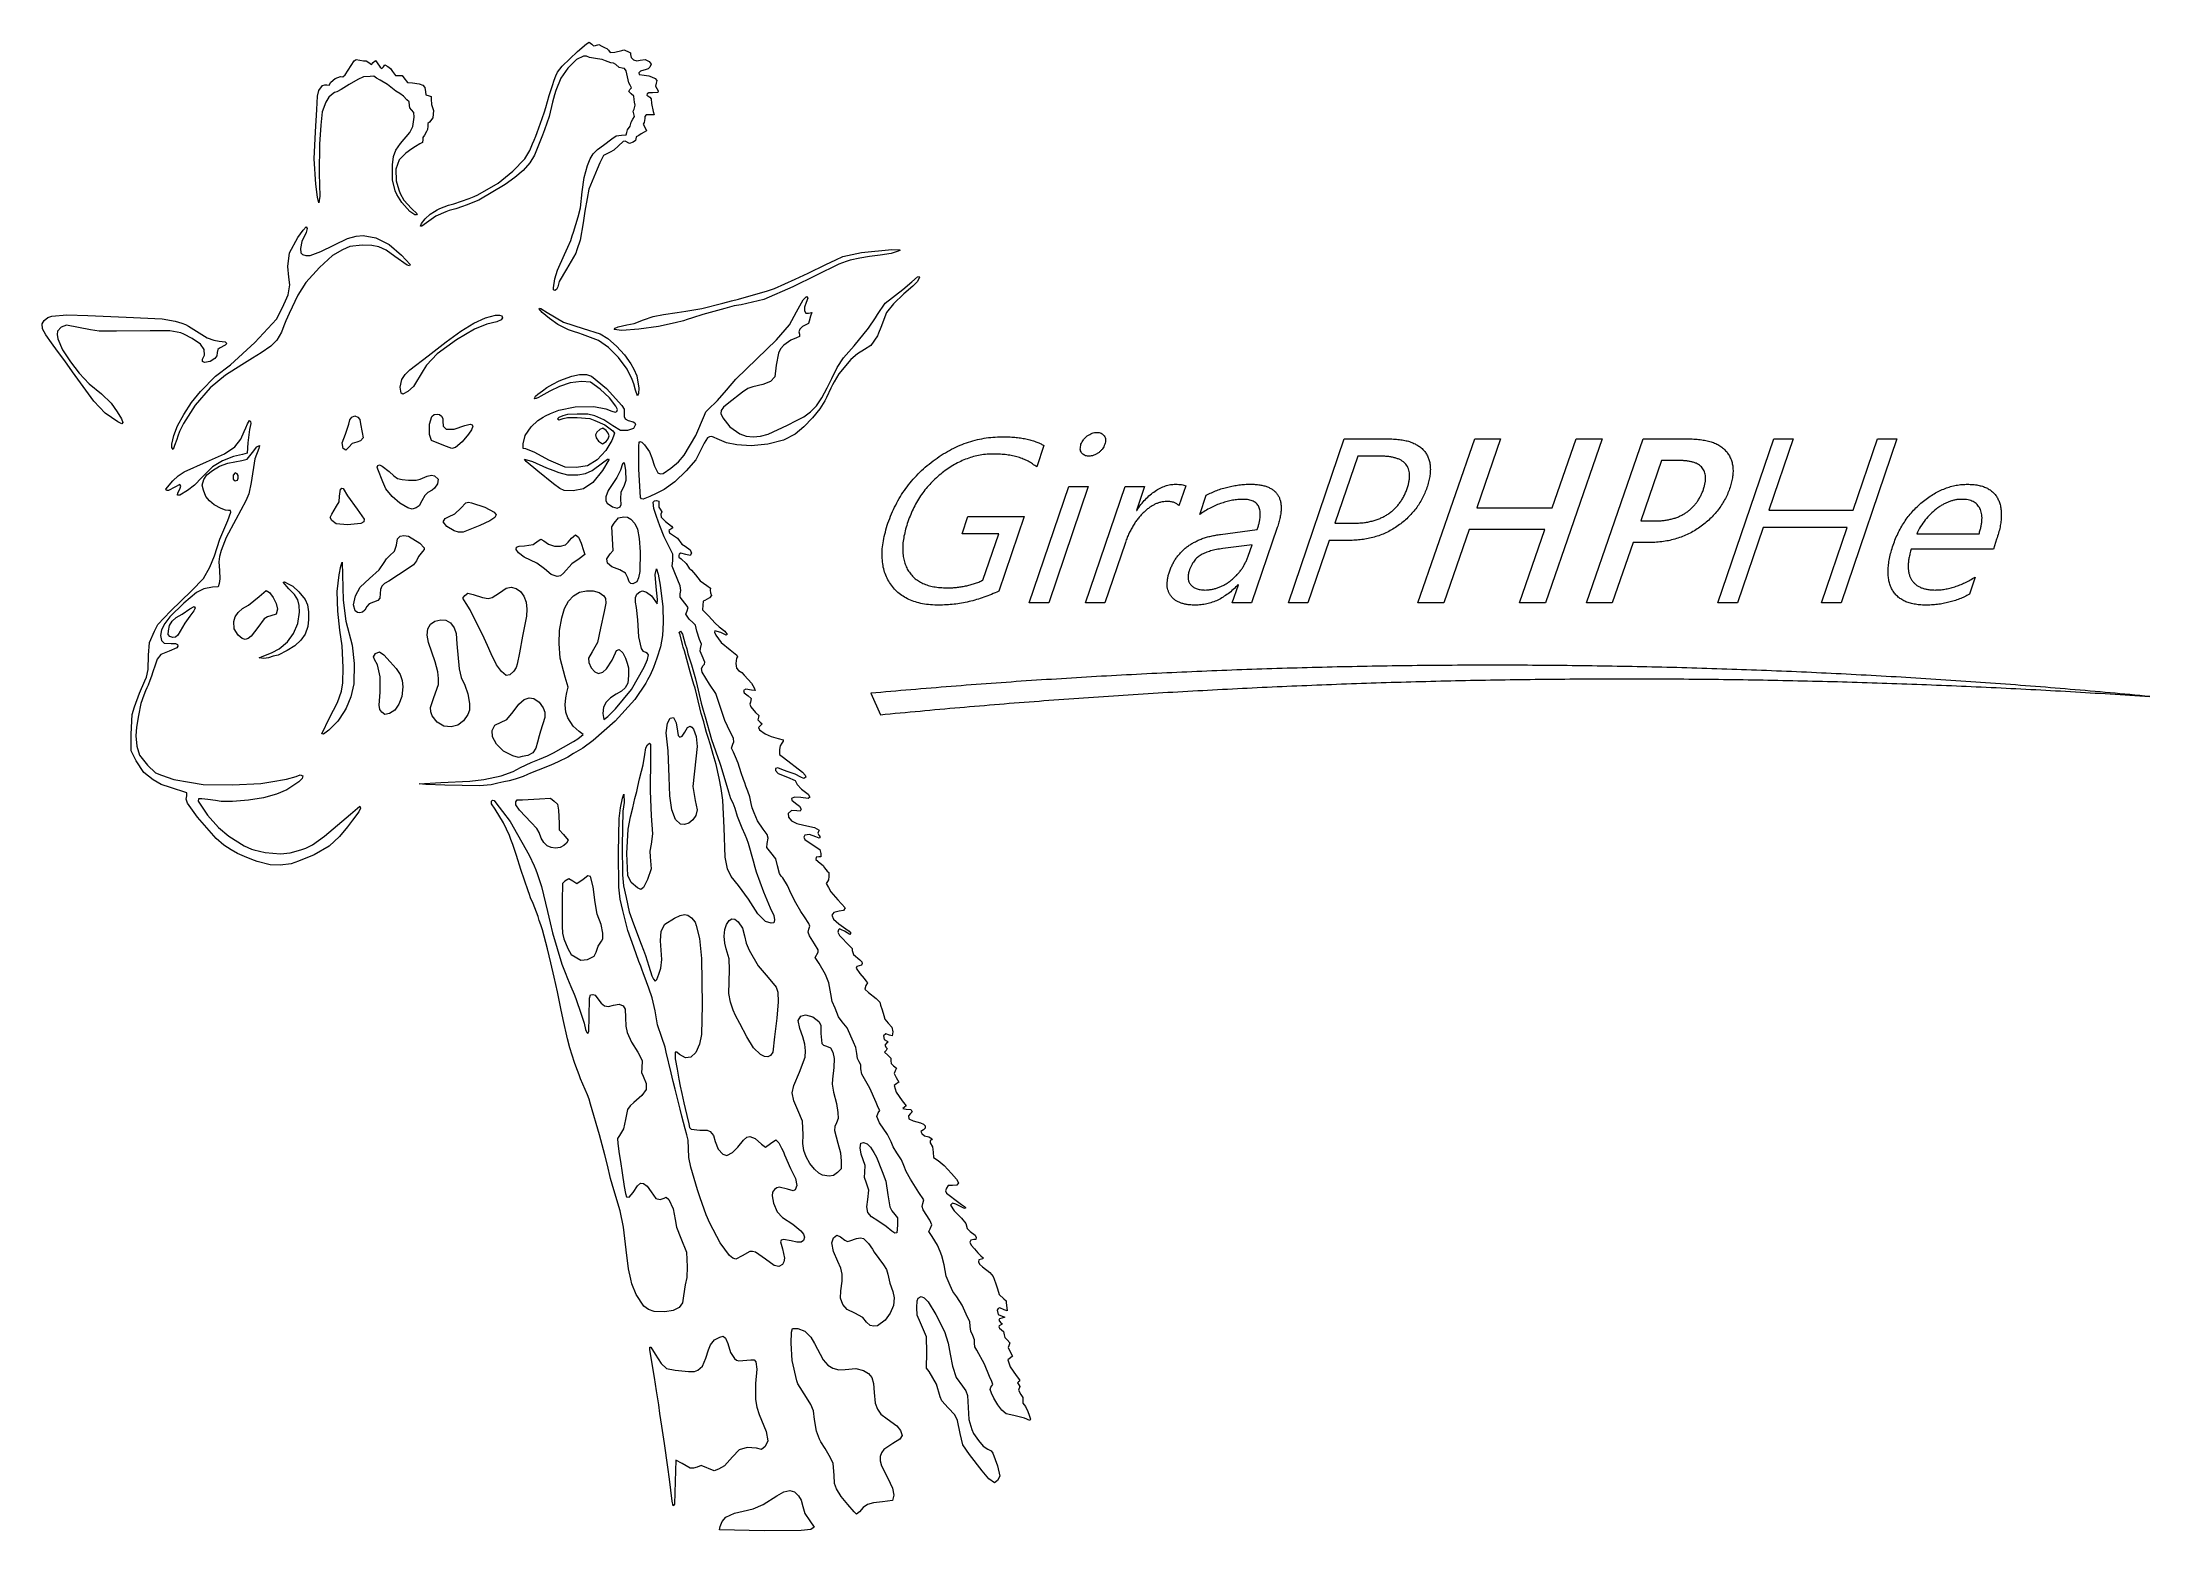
# Model space of a CAD drawing. Header units: inches. Extents: x 1.8 to 15.9, y 2.7 to 12.7.
import ezdxf

# ---------------------------------------------------------------- set-up
doc = ezdxf.new("R2010")
doc.units = ezdxf.units.IN
doc.header["$MEASUREMENT"] = 0

msp = doc.modelspace()

# ---------------------------------------------------------------- linework, layer by layer
at = {"color": 7, "linetype": 'Continuous', "lineweight": 15}
for p, q in [((5.372, 12.664), (5.432, 12.716)), ((5.432, 12.716), (5.451, 12.728)), ((5.451, 12.728), (5.469, 12.714)), ((3.816, 12.508), (3.875, 12.603)), ((3.875, 12.603), (3.89, 12.611)), ((3.89, 12.611), (3.914, 12.606)), ((3.914, 12.606), (3.938, 12.603)), ((3.938, 12.603), (3.955, 12.603)), ((3.955, 12.603), (3.973, 12.592)), ((3.973, 12.592), (3.991, 12.577)), ((3.991, 12.577), (4.002, 12.592)), ((4.002, 12.592), (4.018, 12.605)), ((4.018, 12.605), (4.029, 12.588)), ((4.029, 12.588), (4.049, 12.559)), ((4.072, 12.562), (4.082, 12.575)), ((4.082, 12.575), (4.102, 12.564)), ((5.27, 12.566), (5.372, 12.664)), ((5.367, 12.612), (5.309, 12.553)), ((5.413, 12.634), (5.367, 12.612)), ((5.434, 12.633), (5.413, 12.634)), ((5.454, 12.624), (5.434, 12.633)), ((5.506, 12.615), (5.454, 12.624)), ((5.469, 12.714), (5.481, 12.703)), ((5.481, 12.703), (5.493, 12.706)), ((5.493, 12.706), (5.516, 12.711)), ((5.539, 12.612), (5.506, 12.615)), ((5.516, 12.711), (5.536, 12.701)), ((5.536, 12.701), (5.559, 12.69)), ((5.56, 12.602), (5.539, 12.612)), ((5.559, 12.69), (5.57, 12.686)), ((5.597, 12.59), (5.56, 12.602)), ((5.57, 12.686), (5.58, 12.673)), ((5.58, 12.673), (5.592, 12.659)), ((5.592, 12.659), (5.623, 12.66)), ((5.615, 12.586), (5.597, 12.59)), ((5.629, 12.577), (5.615, 12.586)), ((5.623, 12.66), (5.671, 12.671)), ((5.653, 12.557), (5.629, 12.577)), ((5.671, 12.671), (5.683, 12.676)), ((5.683, 12.676), (5.691, 12.673)), ((5.691, 12.673), (5.715, 12.662)), ((5.715, 12.662), (5.727, 12.656)), ((5.727, 12.656), (5.728, 12.644)), ((5.728, 12.644), (5.733, 12.624)), ((5.733, 12.624), (5.748, 12.61)), ((5.748, 12.61), (5.77, 12.602)), ((5.77, 12.602), (5.792, 12.606)), ((5.792, 12.606), (5.827, 12.612)), ((5.827, 12.612), (5.854, 12.599)), ((5.854, 12.599), (5.866, 12.58)), ((5.866, 12.58), (5.857, 12.559)), ((3.639, 12.404), (3.664, 12.437)), ((3.664, 12.437), (3.678, 12.442)), ((3.678, 12.442), (3.692, 12.441)), ((3.692, 12.441), (3.708, 12.44)), ((3.708, 12.44), (3.719, 12.46)), ((3.719, 12.46), (3.749, 12.485)), ((3.749, 12.485), (3.784, 12.497)), ((3.784, 12.497), (3.799, 12.496)), ((3.843, 12.443), (3.789, 12.41)), ((3.799, 12.496), (3.816, 12.508)), ((3.901, 12.477), (3.843, 12.443)), ((3.938, 12.494), (3.901, 12.477)), ((3.983, 12.498), (3.938, 12.494)), ((4.007, 12.499), (3.983, 12.498)), ((4.026, 12.487), (4.007, 12.499)), ((4.051, 12.473), (4.026, 12.487)), ((4.049, 12.559), (4.061, 12.551)), ((4.099, 12.444), (4.051, 12.473)), ((4.061, 12.551), (4.072, 12.562)), ((4.156, 12.399), (4.099, 12.444)), ((4.102, 12.564), (4.12, 12.55)), ((4.12, 12.55), (4.133, 12.53)), ((4.133, 12.53), (4.152, 12.505)), ((4.152, 12.505), (4.183, 12.504)), ((4.183, 12.504), (4.198, 12.504)), ((4.198, 12.504), (4.209, 12.489)), ((4.209, 12.489), (4.234, 12.457)), ((4.234, 12.457), (4.267, 12.454)), ((4.267, 12.454), (4.311, 12.448)), ((4.311, 12.448), (4.337, 12.44)), ((4.337, 12.44), (4.35, 12.424)), ((5.194, 12.404), (5.205, 12.438)), ((5.205, 12.438), (5.216, 12.472)), ((5.216, 12.472), (5.227, 12.501)), ((5.227, 12.501), (5.239, 12.527)), ((5.262, 12.487), (5.227, 12.404)), ((5.239, 12.527), (5.27, 12.566)), ((5.309, 12.553), (5.262, 12.487)), ((5.673, 12.554), (5.653, 12.557)), ((5.687, 12.552), (5.673, 12.554)), ((5.699, 12.536), (5.687, 12.552)), ((5.713, 12.475), (5.699, 12.536)), ((5.716, 12.454), (5.713, 12.475)), ((5.726, 12.44), (5.716, 12.454)), ((5.735, 12.422), (5.726, 12.44)), ((5.795, 12.534), (5.785, 12.523)), ((5.785, 12.523), (5.786, 12.511)), ((5.786, 12.511), (5.819, 12.506)), ((5.833, 12.545), (5.795, 12.534)), ((5.819, 12.506), (5.852, 12.501)), ((5.847, 12.549), (5.833, 12.545)), ((5.857, 12.559), (5.847, 12.549)), ((5.852, 12.501), (5.868, 12.495)), ((5.868, 12.495), (5.894, 12.484)), ((5.894, 12.484), (5.904, 12.471)), ((5.9, 12.453), (5.896, 12.433)), ((5.904, 12.471), (5.9, 12.453)), ((3.625, 12.276), (3.63, 12.366)), ((3.63, 12.366), (3.639, 12.404)), ((3.686, 12.326), (3.661, 12.26)), ((3.705, 12.359), (3.686, 12.326)), ((3.724, 12.374), (3.705, 12.359)), ((3.744, 12.39), (3.724, 12.374)), ((3.76, 12.395), (3.744, 12.39)), ((3.789, 12.41), (3.76, 12.395)), ((4.182, 12.384), (4.156, 12.399)), ((4.206, 12.365), (4.182, 12.384)), ((4.228, 12.342), (4.206, 12.365)), ((4.244, 12.327), (4.228, 12.342)), ((4.247, 12.303), (4.244, 12.327)), ((4.248, 12.288), (4.247, 12.303)), ((4.35, 12.424), (4.353, 12.395)), ((4.353, 12.395), (4.357, 12.374)), ((4.357, 12.374), (4.379, 12.367)), ((4.379, 12.367), (4.392, 12.364)), ((4.392, 12.364), (4.391, 12.345)), ((4.391, 12.345), (4.395, 12.31)), ((4.395, 12.31), (4.407, 12.27)), ((5.161, 12.289), (5.172, 12.329)), ((5.172, 12.329), (5.183, 12.369)), ((5.183, 12.369), (5.194, 12.404)), ((5.206, 12.326), (5.183, 12.23)), ((5.219, 12.375), (5.206, 12.326)), ((5.227, 12.404), (5.219, 12.375)), ((5.717, 12.397), (5.724, 12.41)), ((5.732, 12.382), (5.717, 12.397)), ((5.724, 12.41), (5.735, 12.422)), ((5.751, 12.365), (5.732, 12.382)), ((5.752, 12.343), (5.751, 12.365)), ((5.755, 12.326), (5.752, 12.343)), ((5.752, 12.279), (5.76, 12.306)), ((5.76, 12.306), (5.755, 12.326)), ((5.839, 12.382), (5.837, 12.372)), ((5.837, 12.372), (5.858, 12.359)), ((5.851, 12.388), (5.839, 12.382)), ((5.875, 12.388), (5.851, 12.388)), ((5.858, 12.359), (5.867, 12.348)), ((5.867, 12.348), (5.869, 12.317)), ((5.869, 12.317), (5.88, 12.263)), ((5.911, 12.391), (5.875, 12.388)), ((5.896, 12.433), (5.913, 12.401)), ((5.913, 12.401), (5.911, 12.391)), ((3.616, 12.126), (3.625, 12.276)), ((3.653, 12.17), (3.643, 12.044)), ((3.661, 12.26), (3.653, 12.17)), ((4.261, 12.273), (4.248, 12.288)), ((4.248, 12.122), (4.27, 12.163)), ((4.275, 12.255), (4.261, 12.273)), ((4.27, 12.163), (4.277, 12.225)), ((4.277, 12.225), (4.275, 12.255)), ((4.369, 12.165), (4.367, 12.143)), ((4.381, 12.191), (4.369, 12.182)), ((4.369, 12.182), (4.369, 12.165)), ((4.403, 12.221), (4.381, 12.191)), ((4.407, 12.27), (4.403, 12.221)), ((5.102, 12.122), (5.136, 12.215)), ((5.136, 12.215), (5.152, 12.26)), ((5.183, 12.23), (5.151, 12.14)), ((5.152, 12.26), (5.161, 12.289)), ((5.709, 12.14), (5.725, 12.164)), ((5.725, 12.164), (5.733, 12.192)), ((5.733, 12.192), (5.744, 12.212)), ((5.744, 12.212), (5.755, 12.23)), ((5.746, 12.266), (5.752, 12.279)), ((5.749, 12.256), (5.746, 12.266)), ((5.755, 12.23), (5.749, 12.256)), ((5.819, 12.19), (5.812, 12.177)), ((5.812, 12.177), (5.825, 12.157)), ((5.824, 12.215), (5.819, 12.19)), ((5.832, 12.24), (5.824, 12.23)), ((5.824, 12.23), (5.824, 12.215)), ((5.825, 12.157), (5.836, 12.132)), ((5.862, 12.24), (5.832, 12.24)), ((5.886, 12.24), (5.862, 12.24)), ((5.88, 12.263), (5.886, 12.24)), ((3.608, 11.946), (3.616, 12.126)), ((3.643, 12.044), (3.642, 11.847)), ((4.154, 12.003), (4.186, 12.049)), ((4.186, 12.049), (4.248, 12.122)), ((4.262, 12.012), (4.221, 11.984)), ((4.287, 12.029), (4.262, 12.012)), ((4.316, 12.045), (4.287, 12.029)), ((4.333, 12.054), (4.316, 12.045)), ((4.336, 12.075), (4.333, 12.054)), ((4.337, 12.089), (4.336, 12.075)), ((4.347, 12.103), (4.337, 12.089)), ((4.361, 12.128), (4.347, 12.103)), ((4.367, 12.143), (4.361, 12.128)), ((5.054, 12.002), (5.072, 12.045)), ((5.072, 12.045), (5.083, 12.07)), ((5.083, 12.07), (5.094, 12.097)), ((5.138, 12.104), (5.085, 11.97)), ((5.094, 12.097), (5.102, 12.122)), ((5.151, 12.14), (5.138, 12.104)), ((5.506, 12.007), (5.546, 12.036)), ((5.546, 12.036), (5.602, 12.079)), ((5.602, 12.079), (5.633, 12.1)), ((5.648, 12.033), (5.617, 12.003)), ((5.633, 12.1), (5.668, 12.104)), ((5.679, 12.062), (5.648, 12.033)), ((5.668, 12.104), (5.698, 12.106)), ((5.693, 12.063), (5.679, 12.062)), ((5.721, 12.048), (5.693, 12.063)), ((5.698, 12.106), (5.704, 12.122)), ((5.704, 12.122), (5.709, 12.14)), ((5.746, 12.057), (5.721, 12.048)), ((5.761, 12.068), (5.746, 12.057)), ((5.764, 12.077), (5.761, 12.068)), ((5.767, 12.093), (5.764, 12.077)), ((5.783, 12.101), (5.767, 12.093)), ((5.8, 12.112), (5.783, 12.101)), ((5.819, 12.123), (5.8, 12.112)), ((5.836, 12.132), (5.819, 12.123)), ((3.618, 11.776), (3.608, 11.946)), ((4.133, 11.905), (4.14, 11.962)), ((4.133, 11.804), (4.133, 11.905)), ((4.14, 11.962), (4.154, 12.003)), ((4.178, 11.939), (4.155, 11.877)), ((4.155, 11.877), (4.157, 11.798)), ((4.221, 11.984), (4.178, 11.939)), ((4.94, 11.863), (5.02, 11.946)), ((5.053, 11.919), (5.008, 11.868)), ((5.02, 11.946), (5.054, 12.002)), ((5.085, 11.97), (5.053, 11.919)), ((5.417, 11.82), (5.439, 11.901)), ((5.439, 11.901), (5.458, 11.946)), ((5.505, 11.876), (5.449, 11.742)), ((5.458, 11.946), (5.478, 11.979)), ((5.478, 11.979), (5.506, 12.007)), ((5.522, 11.919), (5.505, 11.876)), ((5.548, 11.967), (5.522, 11.919)), ((5.592, 11.99), (5.548, 11.967)), ((5.617, 12.003), (5.592, 11.99)), ((3.63, 11.688), (3.618, 11.776)), ((3.642, 11.847), (3.646, 11.695)), ((4.15, 11.731), (4.133, 11.804)), ((4.161, 11.707), (4.15, 11.731)), ((4.157, 11.798), (4.174, 11.737)), ((4.174, 11.737), (4.183, 11.712)), ((4.705, 11.704), (4.841, 11.783)), ((4.889, 11.774), (4.711, 11.669)), ((4.841, 11.783), (4.94, 11.863)), ((4.952, 11.819), (4.889, 11.774)), ((5.008, 11.868), (4.952, 11.819)), ((5.405, 11.723), (5.417, 11.82)), ((5.449, 11.742), (5.437, 11.679)), ((3.638, 11.651), (3.63, 11.688)), ((3.646, 11.695), (3.638, 11.651)), ((4.195, 11.652), (4.161, 11.707)), ((4.183, 11.712), (4.208, 11.668)), ((4.249, 11.591), (4.195, 11.652)), ((4.208, 11.668), (4.261, 11.612)), ((4.283, 11.57), (4.249, 11.591)), ((4.261, 11.612), (4.297, 11.576)), ((4.385, 11.574), (4.414, 11.592)), ((4.414, 11.592), (4.433, 11.604)), ((4.49, 11.59), (4.423, 11.56)), ((4.433, 11.604), (4.449, 11.612)), ((4.449, 11.612), (4.479, 11.623)), ((4.479, 11.623), (4.508, 11.634)), ((4.512, 11.598), (4.49, 11.59)), ((4.508, 11.634), (4.543, 11.644)), ((4.557, 11.611), (4.512, 11.598)), ((4.543, 11.644), (4.646, 11.679)), ((4.602, 11.625), (4.557, 11.611)), ((4.626, 11.634), (4.602, 11.625)), ((4.711, 11.669), (4.626, 11.634)), ((4.646, 11.679), (4.679, 11.692)), ((4.679, 11.692), (4.705, 11.704)), ((5.378, 11.556), (5.392, 11.617)), ((5.392, 11.617), (5.405, 11.723)), ((5.422, 11.595), (5.411, 11.515)), ((5.437, 11.679), (5.422, 11.595)), ((3.498, 11.417), (3.533, 11.468)), ((3.553, 11.452), (3.525, 11.39)), ((3.533, 11.468), (3.553, 11.49)), ((3.553, 11.49), (3.56, 11.478)), ((3.56, 11.478), (3.553, 11.452)), ((4.293, 11.569), (4.283, 11.57)), ((4.297, 11.576), (4.293, 11.569)), ((4.321, 11.494), (4.326, 11.512)), ((4.33, 11.493), (4.321, 11.494)), ((4.326, 11.512), (4.352, 11.543)), ((4.345, 11.505), (4.33, 11.493)), ((4.423, 11.56), (4.345, 11.505)), ((4.352, 11.543), (4.385, 11.574)), ((5.338, 11.429), (5.347, 11.453)), ((5.347, 11.453), (5.378, 11.556)), ((5.411, 11.515), (5.391, 11.401)), ((3.431, 11.224), (3.443, 11.314)), ((3.443, 11.314), (3.498, 11.417)), ((3.525, 11.39), (3.516, 11.343)), ((3.516, 11.343), (3.519, 11.316)), ((3.519, 11.316), (3.53, 11.303)), ((3.58, 11.297), (3.652, 11.323)), ((3.652, 11.323), (3.832, 11.41)), ((3.797, 11.334), (3.731, 11.297)), ((3.847, 11.358), (3.797, 11.334)), ((3.832, 11.41), (3.888, 11.427)), ((3.93, 11.366), (3.847, 11.358)), ((3.888, 11.427), (3.936, 11.431)), ((3.993, 11.365), (3.93, 11.366)), ((3.936, 11.431), (4.021, 11.415)), ((4.042, 11.355), (3.993, 11.365)), ((4.021, 11.415), (4.111, 11.371)), ((4.09, 11.332), (4.042, 11.355)), ((4.149, 11.29), (4.09, 11.332)), ((4.111, 11.371), (4.192, 11.3)), ((5.239, 11.198), (5.286, 11.304)), ((5.286, 11.304), (5.308, 11.354)), ((5.361, 11.312), (5.3, 11.206)), ((5.308, 11.354), (5.327, 11.397)), ((5.327, 11.397), (5.338, 11.429)), ((5.369, 11.336), (5.361, 11.312)), ((5.391, 11.401), (5.369, 11.336)), ((7.152, 11.291), (7.277, 11.318)), ((7.277, 11.318), (7.479, 11.338)), ((7.475, 11.311), (7.402, 11.3)), ((7.516, 11.323), (7.475, 11.311)), ((7.479, 11.338), (7.533, 11.336)), ((7.534, 11.33), (7.516, 11.323)), ((7.533, 11.336), (7.534, 11.33)), ((3.438, 11.151), (3.431, 11.224)), ((3.53, 11.303), (3.552, 11.296)), ((3.552, 11.296), (3.58, 11.297)), ((3.643, 11.217), (3.552, 11.117)), ((3.731, 11.297), (3.643, 11.217)), ((4.231, 11.233), (4.149, 11.29)), ((4.192, 11.3), (4.25, 11.236)), ((4.246, 11.228), (4.231, 11.233)), ((4.25, 11.236), (4.246, 11.228)), ((5.221, 11.14), (5.239, 11.198)), ((5.3, 11.206), (5.25, 11.122)), ((7.125, 11.238), (6.816, 11.088)), ((6.833, 11.138), (6.919, 11.178)), ((6.919, 11.178), (7.038, 11.237)), ((7.038, 11.237), (7.105, 11.269)), ((7.105, 11.269), (7.152, 11.291)), ((7.174, 11.256), (7.125, 11.238)), ((7.2, 11.265), (7.174, 11.256)), ((7.265, 11.279), (7.2, 11.265)), ((7.33, 11.29), (7.265, 11.279)), ((7.402, 11.3), (7.33, 11.29)), ((3.416, 10.992), (3.433, 11.034)), ((3.433, 11.034), (3.445, 11.1)), ((3.445, 11.1), (3.438, 11.151)), ((3.499, 11.032), (3.439, 10.909)), ((3.552, 11.117), (3.499, 11.032)), ((5.211, 11.08), (5.221, 11.14)), ((5.213, 11.066), (5.211, 11.08)), ((5.221, 11.062), (5.213, 11.066)), ((5.231, 11.068), (5.221, 11.062)), ((5.24, 11.088), (5.231, 11.068)), ((5.25, 11.122), (5.24, 11.088)), ((6.452, 11.005), (6.647, 11.061)), ((6.816, 11.088), (6.622, 11.002)), ((6.647, 11.061), (6.694, 11.076)), ((6.694, 11.076), (6.833, 11.138)), ((6.885, 10.999), (6.909, 11.023)), ((6.909, 11.023), (6.916, 11.012)), ((7.435, 10.978), (7.553, 11.068)), ((7.56, 11.04), (7.492, 10.974)), ((7.553, 11.068), (7.613, 11.12)), ((7.62, 11.092), (7.56, 11.04)), ((7.613, 11.12), (7.653, 11.153)), ((7.651, 11.122), (7.62, 11.092)), ((7.666, 11.151), (7.651, 11.122)), ((7.653, 11.153), (7.663, 11.156)), ((7.663, 11.156), (7.666, 11.151)), ((1.798, 10.862), (1.822, 10.881)), ((1.822, 10.881), (1.849, 10.891)), ((1.849, 10.891), (1.95, 10.899)), ((1.95, 10.899), (2.091, 10.895)), ((2.091, 10.895), (2.347, 10.884)), ((2.347, 10.884), (2.588, 10.873)), ((3.355, 10.87), (3.394, 10.945)), ((3.394, 10.945), (3.416, 10.992)), ((3.439, 10.909), (3.417, 10.86)), ((4.678, 10.844), (4.756, 10.88)), ((4.756, 10.88), (4.823, 10.898)), ((4.823, 10.898), (4.85, 10.898)), ((4.85, 10.898), (4.866, 10.892)), ((4.871, 10.88), (4.862, 10.866)), ((4.866, 10.892), (4.871, 10.88)), ((5.116, 10.94), (5.119, 10.945)), ((5.137, 10.915), (5.116, 10.94)), ((5.119, 10.945), (5.128, 10.942)), ((5.128, 10.942), (5.169, 10.915)), ((5.185, 10.874), (5.137, 10.915)), ((5.169, 10.915), (5.278, 10.851)), ((5.815, 10.865), (5.881, 10.888)), ((5.881, 10.888), (5.95, 10.901)), ((5.95, 10.901), (6.042, 10.915)), ((6.042, 10.915), (6.098, 10.923)), ((6.098, 10.923), (6.207, 10.942)), ((6.144, 10.88), (6.108, 10.867)), ((6.213, 10.901), (6.144, 10.88)), ((6.207, 10.942), (6.347, 10.977)), ((6.361, 10.942), (6.213, 10.901)), ((6.347, 10.977), (6.405, 10.992)), ((6.424, 10.959), (6.361, 10.942)), ((6.405, 10.992), (6.452, 11.005)), ((6.471, 10.967), (6.424, 10.959)), ((6.622, 11.002), (6.471, 10.967)), ((6.794, 10.833), (6.841, 10.919)), ((6.841, 10.919), (6.885, 10.999)), ((6.905, 10.981), (6.895, 10.951)), ((6.895, 10.951), (6.895, 10.926)), ((6.895, 10.926), (6.904, 10.911)), ((6.904, 10.911), (6.921, 10.911)), ((6.916, 11.012), (6.905, 10.981)), ((6.921, 10.911), (6.943, 10.915)), ((6.934, 10.891), (6.925, 10.857)), ((6.943, 10.915), (6.934, 10.891)), ((7.37, 10.879), (7.383, 10.902)), ((7.383, 10.902), (7.435, 10.978)), ((7.445, 10.915), (7.407, 10.815)), ((7.492, 10.974), (7.445, 10.915)), ((1.784, 10.838), (1.798, 10.862)), ((1.787, 10.806), (1.784, 10.838)), ((1.808, 10.764), (1.787, 10.806)), ((1.846, 10.711), (1.808, 10.764)), ((1.888, 10.79), (1.885, 10.768)), ((1.885, 10.768), (1.89, 10.738)), ((1.911, 10.817), (1.888, 10.79)), ((1.947, 10.829), (1.911, 10.817)), ((2.108, 10.799), (1.947, 10.829)), ((2.167, 10.79), (2.108, 10.799)), ((2.283, 10.789), (2.167, 10.79)), ((2.508, 10.793), (2.283, 10.789)), ((2.64, 10.791), (2.508, 10.793)), ((2.588, 10.873), (2.675, 10.857)), ((2.713, 10.779), (2.64, 10.791)), ((2.675, 10.857), (2.72, 10.843)), ((2.733, 10.77), (2.713, 10.779)), ((2.72, 10.843), (2.744, 10.834)), ((2.79, 10.741), (2.733, 10.77)), ((2.744, 10.834), (2.765, 10.824)), ((2.765, 10.824), (2.891, 10.746)), ((2.845, 10.702), (2.79, 10.741)), ((2.891, 10.746), (2.935, 10.729)), ((3.209, 10.714), (3.355, 10.87)), ((3.389, 10.783), (3.358, 10.73)), ((3.405, 10.826), (3.389, 10.783)), ((3.417, 10.86), (3.405, 10.826)), ((4.492, 10.718), (4.59, 10.79)), ((4.682, 10.804), (4.561, 10.731)), ((4.59, 10.79), (4.678, 10.844)), ((4.766, 10.836), (4.682, 10.804)), ((4.833, 10.853), (4.766, 10.836)), ((4.862, 10.866), (4.833, 10.853)), ((5.241, 10.834), (5.185, 10.874)), ((5.285, 10.811), (5.241, 10.834)), ((5.278, 10.851), (5.411, 10.807)), ((5.313, 10.798), (5.285, 10.811)), ((5.345, 10.787), (5.313, 10.798)), ((5.381, 10.776), (5.345, 10.787)), ((5.407, 10.767), (5.381, 10.776)), ((5.513, 10.726), (5.407, 10.767)), ((5.411, 10.807), (5.525, 10.772)), ((5.525, 10.772), (5.577, 10.74)), ((5.577, 10.74), (5.635, 10.69)), ((5.619, 10.8), (5.625, 10.809)), ((5.671, 10.794), (5.619, 10.8)), ((5.625, 10.809), (5.645, 10.818)), ((5.645, 10.818), (5.704, 10.832)), ((5.783, 10.803), (5.671, 10.794)), ((5.704, 10.832), (5.753, 10.841)), ((5.753, 10.841), (5.815, 10.865)), ((5.915, 10.821), (5.783, 10.803)), ((6.027, 10.845), (5.915, 10.821)), ((6.083, 10.859), (6.027, 10.845)), ((6.108, 10.867), (6.083, 10.859)), ((6.706, 10.732), (6.794, 10.833)), ((6.84, 10.745), (6.802, 10.73)), ((6.861, 10.754), (6.84, 10.745)), ((6.864, 10.804), (6.856, 10.785)), ((6.856, 10.785), (6.862, 10.769)), ((6.862, 10.769), (6.861, 10.754)), ((6.882, 10.821), (6.864, 10.804)), ((6.909, 10.834), (6.882, 10.821)), ((6.922, 10.84), (6.909, 10.834)), ((6.925, 10.857), (6.922, 10.84)), ((7.227, 10.692), (7.324, 10.809)), ((7.324, 10.809), (7.37, 10.879)), ((7.383, 10.758), (7.34, 10.694)), ((7.391, 10.776), (7.383, 10.758)), ((7.407, 10.815), (7.391, 10.776)), ((1.887, 10.656), (1.846, 10.711)), ((1.936, 10.59), (1.887, 10.656)), ((1.89, 10.738), (1.921, 10.665)), ((1.921, 10.665), (1.973, 10.583)), ((2.871, 10.666), (2.845, 10.702)), ((2.858, 10.587), (2.86, 10.603)), ((2.86, 10.603), (2.872, 10.629)), ((2.872, 10.629), (2.871, 10.666)), ((2.942, 10.607), (2.91, 10.587)), ((2.935, 10.729), (2.97, 10.723)), ((2.955, 10.625), (2.942, 10.607)), ((2.958, 10.647), (2.955, 10.625)), ((2.961, 10.667), (2.958, 10.647)), ((2.972, 10.676), (2.961, 10.667)), ((2.97, 10.723), (3.01, 10.719)), ((3.011, 10.696), (2.972, 10.676)), ((3.01, 10.719), (3.021, 10.707)), ((3.021, 10.707), (3.011, 10.696)), ((3.046, 10.565), (3.209, 10.714)), ((3.194, 10.609), (3.122, 10.564)), ((3.252, 10.645), (3.194, 10.609)), ((3.317, 10.688), (3.252, 10.645)), ((3.358, 10.73), (3.317, 10.688)), ((4.248, 10.531), (4.371, 10.624)), ((4.433, 10.637), (4.36, 10.562)), ((4.371, 10.624), (4.492, 10.718)), ((4.561, 10.731), (4.433, 10.637)), ((5.58, 10.681), (5.513, 10.726)), ((5.648, 10.612), (5.58, 10.681)), ((5.635, 10.69), (5.688, 10.631)), ((5.706, 10.535), (5.648, 10.612)), ((5.688, 10.631), (5.73, 10.57)), ((6.434, 10.468), (6.576, 10.604)), ((6.576, 10.604), (6.706, 10.732)), ((6.72, 10.642), (6.705, 10.561)), ((6.734, 10.671), (6.72, 10.642)), ((6.756, 10.696), (6.734, 10.671)), ((6.802, 10.73), (6.756, 10.696)), ((7.114, 10.545), (7.155, 10.61)), ((7.204, 10.599), (7.124, 10.503)), ((7.155, 10.61), (7.227, 10.692)), ((7.249, 10.637), (7.204, 10.599)), ((7.297, 10.667), (7.249, 10.637)), ((7.34, 10.694), (7.297, 10.667)), ((1.987, 10.518), (1.936, 10.59)), ((1.973, 10.583), (2.032, 10.508)), ((2.131, 10.321), (1.987, 10.518)), ((2.032, 10.508), (2.1, 10.437)), ((2.846, 10.386), (2.946, 10.487)), ((2.872, 10.579), (2.858, 10.587)), ((2.91, 10.587), (2.872, 10.579)), ((3.013, 10.494), (2.911, 10.409)), ((2.946, 10.487), (3.046, 10.565)), ((3.122, 10.564), (3.013, 10.494)), ((4.183, 10.414), (4.196, 10.466)), ((4.196, 10.466), (4.217, 10.498)), ((4.217, 10.498), (4.248, 10.531)), ((4.339, 10.527), (4.273, 10.418)), ((4.36, 10.562), (4.339, 10.527)), ((5.207, 10.434), (5.249, 10.456)), ((5.249, 10.456), (5.279, 10.467)), ((5.279, 10.467), (5.335, 10.488)), ((5.335, 10.488), (5.387, 10.499)), ((5.387, 10.499), (5.432, 10.499)), ((5.432, 10.499), (5.466, 10.489)), ((5.466, 10.489), (5.567, 10.406)), ((5.739, 10.466), (5.706, 10.535)), ((5.73, 10.57), (5.751, 10.535)), ((5.75, 10.437), (5.739, 10.466)), ((5.751, 10.535), (5.77, 10.491)), ((5.77, 10.491), (5.784, 10.407)), ((6.372, 10.395), (6.434, 10.468)), ((6.695, 10.483), (6.667, 10.452)), ((6.705, 10.561), (6.695, 10.483)), ((7.046, 10.409), (7.078, 10.473)), ((7.078, 10.473), (7.114, 10.545)), ((7.124, 10.503), (7.094, 10.45)), ((2.1, 10.437), (2.181, 10.369)), ((2.206, 10.24), (2.131, 10.321)), ((2.181, 10.369), (2.247, 10.308)), ((2.785, 10.311), (2.846, 10.386)), ((2.911, 10.409), (2.809, 10.293)), ((4.19, 10.374), (4.183, 10.414)), ((4.202, 10.367), (4.19, 10.374)), ((4.235, 10.385), (4.202, 10.367)), ((4.273, 10.418), (4.235, 10.385)), ((5.085, 10.335), (5.092, 10.353)), ((5.095, 10.339), (5.085, 10.335)), ((5.092, 10.353), (5.106, 10.367)), ((5.111, 10.345), (5.095, 10.339)), ((5.106, 10.367), (5.138, 10.39)), ((5.127, 10.353), (5.111, 10.345)), ((5.188, 10.387), (5.127, 10.353)), ((5.138, 10.39), (5.168, 10.412)), ((5.168, 10.412), (5.207, 10.434)), ((5.252, 10.419), (5.188, 10.387)), ((5.323, 10.444), (5.252, 10.419)), ((5.4, 10.453), (5.323, 10.444)), ((5.46, 10.447), (5.4, 10.453)), ((5.525, 10.4), (5.46, 10.447)), ((5.588, 10.342), (5.525, 10.4)), ((5.567, 10.406), (5.671, 10.291)), ((5.63, 10.286), (5.588, 10.342)), ((5.761, 10.394), (5.75, 10.437)), ((5.775, 10.356), (5.761, 10.394)), ((5.782, 10.371), (5.775, 10.356)), ((5.784, 10.407), (5.782, 10.371)), ((6.246, 10.263), (6.312, 10.325)), ((6.312, 10.325), (6.372, 10.395)), ((6.479, 10.38), (6.387, 10.309)), ((6.515, 10.405), (6.479, 10.38)), ((6.548, 10.417), (6.515, 10.405)), ((6.616, 10.432), (6.548, 10.417)), ((6.667, 10.452), (6.616, 10.432)), ((6.974, 10.289), (7.01, 10.342)), ((7.031, 10.323), (6.997, 10.269)), ((7.01, 10.342), (7.046, 10.409)), ((7.043, 10.345), (7.031, 10.323)), ((7.072, 10.408), (7.043, 10.345)), ((7.083, 10.43), (7.072, 10.408)), ((7.094, 10.45), (7.083, 10.43)), ((2.291, 10.181), (2.206, 10.24)), ((2.247, 10.308), (2.288, 10.249)), ((2.288, 10.249), (2.315, 10.202)), ((2.318, 10.168), (2.291, 10.181)), ((2.315, 10.202), (2.325, 10.178)), ((2.325, 10.178), (2.318, 10.168)), ((2.692, 10.156), (2.733, 10.232)), ((2.809, 10.293), (2.731, 10.17)), ((2.733, 10.232), (2.785, 10.311)), ((3.161, 10.168), (3.175, 10.19)), ((3.175, 10.19), (3.181, 10.184)), ((3.181, 10.184), (3.183, 10.17)), ((3.839, 10.167), (3.847, 10.196)), ((3.847, 10.196), (3.859, 10.212)), ((3.859, 10.212), (3.88, 10.222)), ((3.88, 10.222), (3.901, 10.212)), ((3.901, 10.212), (3.913, 10.197)), ((3.913, 10.197), (3.918, 10.169)), ((4.38, 10.167), (4.396, 10.217)), ((4.396, 10.217), (4.411, 10.23)), ((4.411, 10.23), (4.431, 10.234)), ((4.431, 10.234), (4.448, 10.23)), ((4.448, 10.23), (4.461, 10.219)), ((4.461, 10.219), (4.469, 10.204)), ((4.469, 10.204), (4.469, 10.186)), ((4.469, 10.186), (4.473, 10.153)), ((5.062, 10.148), (5.107, 10.19)), ((5.107, 10.19), (5.142, 10.212)), ((5.142, 10.212), (5.159, 10.222)), ((5.159, 10.222), (5.191, 10.238)), ((5.191, 10.238), (5.247, 10.259)), ((5.248, 10.21), (5.238, 10.201)), ((5.238, 10.201), (5.25, 10.196)), ((5.247, 10.259), (5.358, 10.283)), ((5.275, 10.222), (5.248, 10.21)), ((5.25, 10.196), (5.277, 10.204)), ((5.305, 10.23), (5.275, 10.222)), ((5.277, 10.204), (5.306, 10.211)), ((5.37, 10.233), (5.305, 10.23)), ((5.306, 10.211), (5.371, 10.211)), ((5.358, 10.283), (5.483, 10.284)), ((5.442, 10.233), (5.37, 10.233)), ((5.371, 10.211), (5.456, 10.203)), ((5.489, 10.221), (5.442, 10.233)), ((5.456, 10.203), (5.488, 10.191)), ((5.483, 10.284), (5.563, 10.269)), ((5.488, 10.191), (5.555, 10.162)), ((5.55, 10.196), (5.489, 10.221)), ((5.609, 10.155), (5.55, 10.196)), ((5.563, 10.269), (5.604, 10.253)), ((5.604, 10.253), (5.626, 10.247)), ((5.626, 10.247), (5.637, 10.252)), ((5.641, 10.264), (5.63, 10.286)), ((5.637, 10.252), (5.641, 10.264)), ((5.671, 10.291), (5.686, 10.267)), ((5.686, 10.267), (5.686, 10.242)), ((5.686, 10.242), (5.686, 10.218)), ((5.686, 10.218), (5.693, 10.202)), ((5.693, 10.202), (5.712, 10.191)), ((5.712, 10.191), (5.745, 10.182)), ((5.745, 10.182), (5.758, 10.176)), ((5.758, 10.176), (5.761, 10.163)), ((6.165, 10.09), (6.225, 10.227)), ((6.225, 10.227), (6.232, 10.249)), ((6.232, 10.249), (6.246, 10.263)), ((6.335, 10.258), (6.334, 10.237)), ((6.334, 10.237), (6.347, 10.209)), ((6.351, 10.28), (6.335, 10.258)), ((6.347, 10.209), (6.394, 10.149)), ((6.387, 10.309), (6.351, 10.28)), ((6.78, 10.159), (6.84, 10.19)), ((6.84, 10.19), (6.89, 10.216)), ((6.89, 10.216), (6.934, 10.248)), ((6.948, 10.208), (6.891, 10.149)), ((6.934, 10.248), (6.974, 10.289)), ((6.997, 10.269), (6.948, 10.208)), ((2.653, 10.032), (2.667, 10.09)), ((2.653, 10.009), (2.653, 10.032)), ((2.667, 10.09), (2.692, 10.156)), ((2.686, 10.064), (2.671, 10.023)), ((2.694, 10.086), (2.686, 10.064)), ((2.704, 10.117), (2.694, 10.086)), ((2.731, 10.17), (2.704, 10.117)), ((3.075, 10.014), (3.115, 10.065)), ((3.115, 10.065), (3.139, 10.118)), ((3.139, 10.118), (3.15, 10.142)), ((3.15, 10.142), (3.161, 10.168)), ((3.162, 10.04), (3.158, 9.971)), ((3.174, 10.13), (3.162, 10.04)), ((3.183, 10.17), (3.174, 10.13)), ((3.796, 10.041), (3.817, 10.099)), ((3.802, 10.004), (3.796, 10.041)), ((3.817, 10.099), (3.839, 10.167)), ((3.862, 10.037), (3.84, 10.012)), ((3.893, 10.045), (3.862, 10.037)), ((3.918, 10.054), (3.893, 10.045)), ((3.918, 10.169), (3.93, 10.11)), ((3.935, 10.074), (3.918, 10.054)), ((3.93, 10.11), (3.935, 10.074)), ((4.381, 10.096), (4.38, 10.167)), ((4.394, 10.056), (4.381, 10.096)), ((4.433, 10.042), (4.394, 10.056)), ((4.494, 10.017), (4.433, 10.042)), ((4.473, 10.153), (4.492, 10.132)), ((4.492, 10.132), (4.547, 10.133)), ((4.547, 10.133), (4.618, 10.157)), ((4.599, 10.047), (4.554, 10.009)), ((4.641, 10.098), (4.599, 10.047)), ((4.618, 10.157), (4.654, 10.166)), ((4.662, 10.127), (4.641, 10.098)), ((4.654, 10.166), (4.666, 10.162)), ((4.671, 10.152), (4.662, 10.127)), ((4.666, 10.162), (4.671, 10.152)), ((5.008, 10.034), (5.021, 10.09)), ((5.008, 10.004), (5.008, 10.034)), ((5.021, 10.09), (5.062, 10.148)), ((5.502, 10.113), (5.494, 10.094)), ((5.494, 10.094), (5.497, 10.074)), ((5.497, 10.074), (5.513, 10.053)), ((5.522, 10.13), (5.502, 10.113)), ((5.513, 10.053), (5.54, 10.035)), ((5.543, 10.139), (5.522, 10.13)), ((5.54, 10.035), (5.566, 10.05)), ((5.565, 10.123), (5.543, 10.139)), ((5.555, 10.162), (5.61, 10.121)), ((5.603, 10.056), (5.562, 9.989)), ((5.579, 10.106), (5.565, 10.123)), ((5.566, 10.05), (5.579, 10.068)), ((5.584, 10.087), (5.579, 10.106)), ((5.579, 10.068), (5.584, 10.087)), ((5.615, 10.086), (5.603, 10.056)), ((5.66, 10.123), (5.609, 10.155)), ((5.61, 10.121), (5.621, 10.106)), ((5.621, 10.106), (5.615, 10.086)), ((5.708, 10.123), (5.66, 10.123)), ((5.749, 10.137), (5.708, 10.123)), ((5.761, 10.163), (5.749, 10.137)), ((5.783, 10.02), (5.786, 10.043)), ((5.786, 10.043), (5.791, 10.049)), ((5.791, 10.049), (5.804, 10.046)), ((5.804, 10.046), (5.823, 10.028)), ((6.088, 9.958), (6.165, 10.09)), ((6.221, 10.039), (6.205, 10.002)), ((6.245, 10.074), (6.221, 10.039)), ((6.258, 10.082), (6.245, 10.074)), ((6.274, 10.083), (6.258, 10.082)), ((6.325, 10.061), (6.274, 10.083)), ((6.372, 10.041), (6.325, 10.061)), ((6.44, 10.028), (6.372, 10.041)), ((6.394, 10.149), (6.46, 10.102)), ((6.46, 10.102), (6.503, 10.085)), ((6.503, 10.085), (6.55, 10.081)), ((6.55, 10.081), (6.6, 10.085)), ((6.6, 10.085), (6.652, 10.098)), ((6.753, 10.058), (6.649, 10.032)), ((6.652, 10.098), (6.78, 10.159)), ((6.833, 10.1), (6.753, 10.058)), ((6.891, 10.149), (6.833, 10.1)), ((10.138, 8.967), (10.512, 10.067)), ((10.512, 10.067), (10.811, 10.067)), ((11.007, 8.967), (11.387, 10.067)), ((11.387, 10.067), (11.561, 10.067)), ((11.561, 10.067), (11.401, 9.604)), ((12.241, 10.067), (11.861, 8.967)), ((11.907, 9.604), (12.068, 10.067)), ((12.068, 10.067), (12.241, 10.067)), ((12.136, 8.967), (12.516, 10.067)), ((12.516, 10.067), (12.823, 10.067)), ((13.018, 8.967), (13.392, 10.067)), ((13.523, 10.067), (13.36, 9.59)), ((13.392, 10.067), (13.523, 10.067)), ((14.217, 10.067), (13.843, 8.967)), ((13.925, 9.59), (14.087, 10.067)), ((14.087, 10.067), (14.217, 10.067)), ((2.662, 9.997), (2.653, 10.009)), ((2.671, 10.023), (2.662, 9.997)), ((2.736, 9.847), (2.886, 9.913)), ((2.886, 9.913), (3.007, 9.968)), ((2.994, 9.92), (2.925, 9.881)), ((2.974, 9.884), (3.028, 9.904)), ((3.066, 9.949), (2.994, 9.92)), ((3.007, 9.968), (3.075, 10.014)), ((3.028, 9.904), (3.122, 9.923)), ((3.127, 9.963), (3.066, 9.949)), ((3.122, 9.923), (3.158, 9.932)), ((3.158, 9.971), (3.127, 9.963)), ((3.158, 9.932), (3.194, 9.976)), ((3.21, 9.934), (3.186, 9.775)), ((3.194, 9.976), (3.224, 10.015)), ((3.237, 10.003), (3.21, 9.934)), ((3.224, 10.015), (3.241, 10.022)), ((3.241, 10.022), (3.237, 10.003)), ((3.82, 9.991), (3.802, 10.004)), ((3.84, 10.012), (3.82, 9.991)), ((4.034, 9.888), (4.045, 9.893)), ((4.045, 9.893), (4.064, 9.885)), ((4.53, 10.002), (4.494, 10.017)), ((4.554, 10.009), (4.53, 10.002)), ((5.027, 10), (5.008, 10.004)), ((5.018, 9.932), (5.072, 9.915)), ((5.029, 9.915), (5.018, 9.932)), ((5.086, 9.976), (5.027, 10)), ((5.107, 9.851), (5.029, 9.915)), ((5.072, 9.915), (5.166, 9.873)), ((5.18, 9.925), (5.086, 9.976)), ((5.29, 9.878), (5.18, 9.925)), ((5.505, 9.928), (5.439, 9.887)), ((5.471, 9.856), (5.541, 9.907)), ((5.562, 9.989), (5.505, 9.928)), ((5.583, 9.926), (5.54, 9.855)), ((5.541, 9.907), (5.573, 9.932)), ((5.573, 9.932), (5.58, 9.933)), ((5.58, 9.933), (5.583, 9.926)), ((5.674, 9.901), (5.661, 9.858)), ((5.683, 9.909), (5.674, 9.901)), ((5.691, 9.898), (5.683, 9.909)), ((5.697, 9.856), (5.691, 9.898)), ((5.784, 9.865), (5.783, 10.02)), ((5.823, 10.028), (5.855, 9.981)), ((5.855, 9.981), (5.872, 9.941)), ((5.872, 9.941), (5.888, 9.885)), ((5.998, 9.87), (6.05, 9.914)), ((6.05, 9.914), (6.088, 9.958)), ((6.165, 9.927), (6.102, 9.853)), ((6.205, 10.002), (6.165, 9.927)), ((6.538, 10.02), (6.44, 10.028)), ((6.649, 10.032), (6.538, 10.02)), ((8.499, 10.023), (8.451, 9.879)), ((10.603, 9.952), (10.45, 9.503)), ((10.753, 9.952), (10.603, 9.952)), ((12.64, 9.923), (12.5, 9.517)), ((12.756, 9.923), (12.64, 9.923)), ((2.613, 9.73), (2.659, 9.785)), ((2.659, 9.785), (2.695, 9.82)), ((2.707, 9.762), (2.673, 9.743)), ((2.695, 9.82), (2.736, 9.847)), ((2.714, 9.751), (2.707, 9.762)), ((2.707, 9.73), (2.714, 9.751)), ((2.805, 9.758), (2.758, 9.721)), ((2.855, 9.809), (2.805, 9.758)), ((2.925, 9.881), (2.855, 9.809)), ((2.857, 9.758), (2.867, 9.795)), ((2.865, 9.723), (2.857, 9.758)), ((2.867, 9.795), (2.888, 9.826)), ((2.888, 9.826), (2.926, 9.856)), ((2.926, 9.856), (2.974, 9.884)), ((3.079, 9.84), (3.065, 9.825)), ((3.065, 9.825), (3.065, 9.798)), ((3.065, 9.798), (3.078, 9.785)), ((3.078, 9.785), (3.093, 9.791)), ((3.091, 9.834), (3.079, 9.84)), ((3.098, 9.821), (3.091, 9.834)), ((3.093, 9.791), (3.099, 9.804)), ((3.099, 9.804), (3.098, 9.821)), ((3.186, 9.775), (3.17, 9.7)), ((4.029, 9.878), (4.034, 9.888)), ((4.035, 9.865), (4.029, 9.878)), ((4.067, 9.779), (4.035, 9.865)), ((4.064, 9.885), (4.111, 9.848)), ((4.089, 9.732), (4.067, 9.779)), ((4.111, 9.848), (4.141, 9.819)), ((4.141, 9.819), (4.167, 9.802)), ((4.167, 9.802), (4.197, 9.794)), ((4.197, 9.794), (4.239, 9.791)), ((4.239, 9.791), (4.291, 9.791)), ((4.291, 9.791), (4.317, 9.798)), ((4.317, 9.798), (4.366, 9.818)), ((4.366, 9.818), (4.394, 9.825)), ((4.394, 9.825), (4.414, 9.82)), ((4.414, 9.82), (4.439, 9.798)), ((4.435, 9.766), (4.415, 9.736)), ((4.439, 9.798), (4.435, 9.766)), ((5.213, 9.766), (5.107, 9.851)), ((5.166, 9.873), (5.208, 9.858)), ((5.208, 9.858), (5.247, 9.843)), ((5.255, 9.734), (5.213, 9.766)), ((5.247, 9.843), (5.305, 9.826)), ((5.364, 9.875), (5.29, 9.878)), ((5.305, 9.826), (5.375, 9.827)), ((5.439, 9.887), (5.364, 9.875)), ((5.375, 9.827), (5.426, 9.836)), ((5.476, 9.776), (5.413, 9.733)), ((5.426, 9.836), (5.471, 9.856)), ((5.54, 9.855), (5.476, 9.776)), ((5.636, 9.808), (5.578, 9.722)), ((5.661, 9.858), (5.636, 9.808)), ((5.665, 9.713), (5.686, 9.751)), ((5.686, 9.751), (5.699, 9.79)), ((5.699, 9.79), (5.697, 9.856)), ((5.794, 9.674), (5.784, 9.865)), ((5.888, 9.885), (5.911, 9.84)), ((5.911, 9.84), (5.928, 9.834)), ((5.928, 9.834), (5.946, 9.836)), ((5.946, 9.836), (5.998, 9.87)), ((6.026, 9.78), (5.953, 9.728)), ((6.102, 9.853), (6.026, 9.78)), ((9.45, 9.752), (9.404, 9.619)), ((2.618, 9.722), (2.613, 9.73)), ((2.631, 9.722), (2.618, 9.722)), ((2.673, 9.743), (2.631, 9.722)), ((2.692, 9.689), (2.693, 9.705)), ((2.707, 9.689), (2.692, 9.689)), ((2.693, 9.705), (2.707, 9.73)), ((2.758, 9.721), (2.707, 9.689)), ((2.882, 9.682), (2.865, 9.723)), ((2.905, 9.651), (2.882, 9.682)), ((2.938, 9.625), (2.905, 9.651)), ((2.984, 9.6), (2.938, 9.625)), ((3.149, 9.651), (3.083, 9.526)), ((3.17, 9.7), (3.149, 9.651)), ((3.727, 9.563), (3.758, 9.616)), ((3.758, 9.616), (3.774, 9.646)), ((3.774, 9.646), (3.777, 9.683)), ((3.777, 9.683), (3.784, 9.73)), ((3.784, 9.73), (3.792, 9.738)), ((3.792, 9.738), (3.802, 9.734)), ((3.802, 9.734), (3.831, 9.686)), ((3.831, 9.686), (3.895, 9.595)), ((4.13, 9.682), (4.089, 9.732)), ((4.181, 9.637), (4.13, 9.682)), ((4.236, 9.606), (4.181, 9.637)), ((4.311, 9.618), (4.291, 9.604)), ((4.33, 9.653), (4.311, 9.618)), ((4.349, 9.687), (4.33, 9.653)), ((4.37, 9.708), (4.349, 9.687)), ((4.398, 9.723), (4.37, 9.708)), ((4.415, 9.736), (4.398, 9.723)), ((4.591, 9.603), (4.624, 9.638)), ((4.624, 9.638), (4.642, 9.642)), ((4.642, 9.642), (4.663, 9.639)), ((4.663, 9.639), (4.751, 9.609)), ((4.751, 9.609), (4.815, 9.576)), ((5.283, 9.721), (5.255, 9.734)), ((5.344, 9.72), (5.283, 9.721)), ((5.413, 9.733), (5.344, 9.72)), ((5.578, 9.722), (5.562, 9.679)), ((5.562, 9.679), (5.562, 9.653)), ((5.562, 9.653), (5.572, 9.636)), ((5.572, 9.636), (5.608, 9.612)), ((5.608, 9.612), (5.639, 9.602)), ((5.639, 9.602), (5.658, 9.611)), ((5.658, 9.611), (5.665, 9.628)), ((5.663, 9.663), (5.665, 9.713)), ((5.665, 9.628), (5.663, 9.663)), ((5.801, 9.665), (5.794, 9.674)), ((5.813, 9.663), (5.801, 9.665)), ((5.858, 9.681), (5.813, 9.663)), ((5.9, 9.701), (5.858, 9.681)), ((5.88, 9.642), (5.888, 9.651)), ((5.885, 9.6), (5.88, 9.642)), ((5.888, 9.651), (5.903, 9.654)), ((5.953, 9.728), (5.9, 9.701)), ((5.903, 9.654), (5.917, 9.65)), ((5.917, 9.65), (5.917, 9.63)), ((5.917, 9.63), (5.918, 9.61)), ((5.918, 9.61), (5.927, 9.596)), ((8.401, 8.967), (8.667, 9.749)), ((8.797, 9.749), (8.532, 8.967)), ((8.667, 9.749), (8.797, 9.749)), ((8.778, 8.967), (9.043, 9.749)), ((9.043, 9.749), (9.174, 9.749)), ((9.174, 9.749), (9.119, 9.588)), ((9.544, 9.561), (9.587, 9.69)), ((2.975, 9.396), (3.028, 9.519)), ((3.013, 9.589), (2.984, 9.6)), ((3.033, 9.588), (3.013, 9.589)), ((3.083, 9.526), (3.018, 9.406)), ((3.028, 9.519), (3.05, 9.577)), ((3.047, 9.588), (3.033, 9.588)), ((3.05, 9.577), (3.047, 9.588)), ((3.715, 9.54), (3.727, 9.563)), ((3.727, 9.521), (3.715, 9.54)), ((3.756, 9.497), (3.727, 9.521)), ((3.83, 9.49), (3.756, 9.497)), ((3.921, 9.499), (3.83, 9.49)), ((3.895, 9.595), (3.942, 9.53)), ((3.94, 9.512), (3.921, 9.499)), ((3.942, 9.53), (3.94, 9.512)), ((4.265, 9.596), (4.236, 9.606)), ((4.291, 9.604), (4.265, 9.596)), ((4.472, 9.512), (4.486, 9.533)), ((4.497, 9.48), (4.472, 9.512)), ((4.486, 9.533), (4.509, 9.545)), ((4.545, 9.45), (4.497, 9.48)), ((4.509, 9.545), (4.55, 9.564)), ((4.55, 9.564), (4.591, 9.603)), ((4.719, 9.486), (4.607, 9.443)), ((4.784, 9.517), (4.719, 9.486)), ((4.819, 9.54), (4.784, 9.517)), ((4.815, 9.576), (4.828, 9.558)), ((4.828, 9.558), (4.819, 9.54)), ((5.604, 9.477), (5.619, 9.503)), ((5.611, 9.318), (5.604, 9.477)), ((5.619, 9.503), (5.647, 9.537)), ((5.647, 9.537), (5.683, 9.545)), ((5.683, 9.545), (5.708, 9.542)), ((5.708, 9.542), (5.731, 9.528)), ((5.731, 9.528), (5.758, 9.501)), ((5.758, 9.501), (5.776, 9.461)), ((5.903, 9.548), (5.885, 9.6)), ((5.925, 9.484), (5.903, 9.548)), ((5.953, 9.41), (5.925, 9.484)), ((5.927, 9.596), (5.938, 9.578)), ((5.938, 9.578), (5.932, 9.563)), ((5.932, 9.563), (5.933, 9.542)), ((5.933, 9.542), (5.962, 9.514)), ((5.962, 9.514), (6.003, 9.482)), ((6.011, 9.47), (5.999, 9.462)), ((6.003, 9.482), (6.011, 9.47)), ((7.951, 9.43), (7.99, 9.546)), ((7.99, 9.546), (8.366, 9.546)), ((8.366, 9.546), (8.197, 9.046)), ((9.119, 9.588), (9.122, 9.588)), ((10.064, 9.473), (9.892, 8.967)), ((10.45, 9.503), (10.584, 9.503)), ((11.401, 9.604), (11.907, 9.604)), ((12.5, 9.517), (12.6, 9.517)), ((13.321, 9.474), (13.149, 8.967)), ((13.885, 9.474), (13.321, 9.474)), ((13.36, 9.59), (13.925, 9.59)), ((13.713, 8.967), (13.885, 9.474)), ((2.939, 9.284), (2.975, 9.396)), ((3.018, 9.406), (2.983, 9.319)), ((4.146, 9.315), (4.159, 9.354)), ((4.159, 9.354), (4.166, 9.398)), ((4.166, 9.398), (4.184, 9.415)), ((4.184, 9.415), (4.208, 9.42)), ((4.208, 9.42), (4.239, 9.414)), ((4.239, 9.414), (4.315, 9.369)), ((4.315, 9.369), (4.345, 9.337)), ((4.344, 9.325), (4.334, 9.313)), ((4.345, 9.337), (4.344, 9.325)), ((4.576, 9.441), (4.545, 9.45)), ((4.607, 9.443), (4.576, 9.441)), ((4.962, 9.326), (4.963, 9.341)), ((4.978, 9.304), (4.962, 9.326)), ((4.963, 9.341), (4.981, 9.348)), ((4.981, 9.348), (5.018, 9.351)), ((5.018, 9.351), (5.076, 9.359)), ((5.076, 9.359), (5.109, 9.384)), ((5.109, 9.384), (5.127, 9.395)), ((5.127, 9.395), (5.147, 9.383)), ((5.147, 9.383), (5.179, 9.361)), ((5.179, 9.361), (5.219, 9.348)), ((5.219, 9.348), (5.259, 9.347)), ((5.259, 9.347), (5.292, 9.358)), ((5.292, 9.358), (5.311, 9.374)), ((5.311, 9.374), (5.332, 9.402)), ((5.332, 9.402), (5.359, 9.423)), ((5.359, 9.423), (5.38, 9.408)), ((5.38, 9.408), (5.397, 9.369)), ((5.397, 9.369), (5.414, 9.319)), ((5.776, 9.461), (5.787, 9.4)), ((5.787, 9.4), (5.792, 9.309)), ((5.986, 9.348), (5.953, 9.41)), ((5.999, 9.462), (5.985, 9.453)), ((5.985, 9.453), (5.989, 9.437)), ((6.012, 9.295), (5.986, 9.348)), ((5.989, 9.437), (6.022, 9.416)), ((6.022, 9.416), (6.043, 9.401)), ((6.043, 9.401), (6.072, 9.361)), ((6.072, 9.361), (6.094, 9.347)), ((6.094, 9.347), (6.127, 9.324)), ((8.197, 9.43), (7.951, 9.43)), ((8.091, 9.12), (8.197, 9.43)), ((9.043, 9.366), (8.908, 8.967)), ((9.684, 9.427), (9.929, 9.459)), ((9.895, 9.358), (9.699, 9.333)), ((9.869, 9.281), (9.895, 9.358)), ((10.411, 9.387), (10.268, 8.967)), ((10.554, 9.387), (10.411, 9.387)), ((11.351, 9.459), (11.18, 8.967)), ((11.857, 9.459), (11.351, 9.459)), ((11.687, 8.967), (11.857, 9.459)), ((12.449, 9.373), (12.309, 8.967)), ((12.559, 9.373), (12.449, 9.373)), ((14.864, 9.329), (14.314, 9.329)), ((14.35, 9.43), (14.768, 9.43)), ((14.886, 9.394), (14.864, 9.329)), ((2.866, 9.131), (2.909, 9.208)), ((2.909, 9.208), (2.939, 9.284)), ((2.974, 9.278), (2.968, 9.242)), ((2.968, 9.242), (2.972, 9.184)), ((2.972, 9.184), (2.976, 9.128)), ((2.983, 9.319), (2.974, 9.278)), ((3.774, 9.156), (3.786, 9.213)), ((3.786, 9.213), (3.795, 9.24)), ((3.795, 9.24), (3.798, 9.155)), ((3.978, 9.131), (4.044, 9.19)), ((4.044, 9.19), (4.076, 9.238)), ((4.076, 9.238), (4.092, 9.264)), ((4.092, 9.264), (4.112, 9.283)), ((4.112, 9.283), (4.146, 9.315)), ((4.23, 9.194), (4.172, 9.155)), ((4.274, 9.223), (4.23, 9.194)), ((4.294, 9.25), (4.274, 9.223)), ((4.307, 9.279), (4.294, 9.25)), ((4.334, 9.313), (4.307, 9.279)), ((5.015, 9.274), (4.978, 9.304)), ((5.101, 9.233), (5.015, 9.274)), ((5.151, 9.196), (5.101, 9.233)), ((5.196, 9.157), (5.151, 9.196)), ((5.335, 9.23), (5.278, 9.168)), ((5.383, 9.264), (5.335, 9.23)), ((5.421, 9.292), (5.383, 9.264)), ((5.414, 9.319), (5.421, 9.292)), ((5.569, 9.264), (5.591, 9.297)), ((5.575, 9.234), (5.569, 9.264)), ((5.604, 9.209), (5.575, 9.234)), ((5.591, 9.297), (5.611, 9.318)), ((5.657, 9.189), (5.604, 9.209)), ((5.695, 9.167), (5.657, 9.189)), ((5.792, 9.309), (5.79, 9.179)), ((5.894, 9.158), (5.902, 9.195)), ((5.902, 9.195), (5.913, 9.16)), ((6.007, 9.215), (6.012, 9.253)), ((6.025, 9.17), (6.007, 9.215)), ((6.012, 9.253), (6.012, 9.295)), ((6.055, 9.295), (6.051, 9.286)), ((6.051, 9.286), (6.053, 9.274)), ((6.053, 9.274), (6.067, 9.262)), ((6.066, 9.3), (6.055, 9.295)), ((6.1, 9.292), (6.066, 9.3)), ((6.067, 9.262), (6.101, 9.231)), ((6.128, 9.286), (6.1, 9.292)), ((6.101, 9.231), (6.122, 9.2)), ((6.122, 9.2), (6.136, 9.188)), ((6.127, 9.324), (6.138, 9.3)), ((6.138, 9.3), (6.128, 9.286)), ((6.136, 9.188), (6.164, 9.156)), ((2.644, 8.913), (2.785, 9.048)), ((2.785, 9.048), (2.866, 9.131)), ((2.868, 9.062), (2.818, 9.038)), ((2.925, 9.073), (2.868, 9.062)), ((2.963, 9.076), (2.925, 9.073)), ((2.971, 9.098), (2.963, 9.076)), ((2.976, 9.128), (2.971, 9.098)), ((3.238, 9.01), (3.286, 9.051)), ((3.286, 9.051), (3.308, 9.037)), ((3.4, 9.107), (3.408, 9.109)), ((3.438, 9.063), (3.4, 9.107)), ((3.408, 9.109), (3.434, 9.096)), ((3.434, 9.096), (3.465, 9.079)), ((3.475, 9.023), (3.438, 9.063)), ((3.465, 9.079), (3.505, 9.042)), ((3.762, 9.045), (3.774, 9.156)), ((3.766, 8.912), (3.762, 9.045)), ((3.798, 9.155), (3.802, 8.987)), ((3.885, 9.014), (3.915, 9.074)), ((3.915, 9.074), (3.978, 9.131)), ((4.052, 9.058), (4.05, 9.03)), ((4.062, 9.08), (4.052, 9.058)), ((4.08, 9.098), (4.062, 9.08)), ((4.109, 9.114), (4.08, 9.098)), ((4.172, 9.155), (4.109, 9.114)), ((4.849, 9.034), (4.895, 9.066)), ((4.895, 9.066), (4.927, 9.073)), ((4.927, 9.073), (4.961, 9.065)), ((4.961, 9.065), (4.991, 9.044)), ((4.991, 9.044), (5.014, 9.012)), ((5.236, 9.145), (5.196, 9.157)), ((5.259, 9.149), (5.236, 9.145)), ((5.278, 9.168), (5.259, 9.149)), ((5.387, 9.039), (5.434, 9.049)), ((5.434, 9.049), (5.478, 9.049)), ((5.478, 9.049), (5.518, 9.037)), ((5.711, 9.136), (5.695, 9.167)), ((5.719, 9.108), (5.711, 9.136)), ((5.73, 9.098), (5.719, 9.108)), ((5.744, 9.095), (5.73, 9.098)), ((5.771, 9.109), (5.744, 9.095)), ((5.782, 9.135), (5.771, 9.109)), ((5.79, 9.179), (5.782, 9.135)), ((5.79, 9.042), (5.809, 9.049)), ((5.809, 9.049), (5.836, 9.039)), ((5.9, 9.076), (5.894, 9.158)), ((5.909, 8.99), (5.9, 9.076)), ((5.913, 9.16), (5.927, 9.087)), ((5.927, 9.087), (5.944, 8.942)), ((6.061, 9.081), (6.025, 9.17)), ((6.065, 9.05), (6.061, 9.081)), ((6.061, 9.028), (6.065, 9.05)), ((6.164, 9.156), (6.194, 9.115)), ((6.194, 9.115), (6.24, 9.084)), ((6.24, 9.084), (6.264, 9.067)), ((6.264, 9.067), (6.261, 9.053)), ((6.261, 9.053), (6.265, 9.034)), ((9.762, 8.967), (9.803, 9.089)), ((9.803, 9.089), (9.8, 9.089)), ((14.742, 9.141), (14.703, 9.026)), ((2.56, 8.822), (2.644, 8.913)), ((2.733, 8.965), (2.641, 8.874)), ((2.722, 8.892), (2.773, 8.927)), ((2.818, 9.038), (2.733, 8.965)), ((2.773, 8.927), (2.802, 8.943)), ((2.8, 8.915), (2.774, 8.879)), ((2.81, 8.932), (2.8, 8.915)), ((2.802, 8.943), (2.81, 8.932)), ((3.079, 8.874), (3.099, 8.903)), ((3.099, 8.903), (3.128, 8.93)), ((3.128, 8.93), (3.167, 8.953)), ((3.167, 8.953), (3.238, 9.01)), ((3.308, 9.037), (3.333, 9.004)), ((3.333, 9.004), (3.352, 8.963)), ((3.352, 8.963), (3.361, 8.926)), ((3.361, 8.926), (3.352, 8.892)), ((3.497, 8.988), (3.475, 9.023)), ((3.508, 8.951), (3.497, 8.988)), ((3.497, 8.829), (3.509, 8.906)), ((3.505, 9.042), (3.548, 8.99)), ((3.509, 8.906), (3.508, 8.951)), ((3.548, 8.99), (3.562, 8.954)), ((3.562, 8.954), (3.569, 8.908)), ((3.569, 8.908), (3.57, 8.857)), ((3.78, 8.784), (3.766, 8.912)), ((3.802, 8.987), (3.819, 8.845)), ((3.872, 8.954), (3.885, 9.014)), ((3.883, 8.915), (3.872, 8.954)), ((3.898, 8.903), (3.883, 8.915)), ((3.914, 8.9), (3.898, 8.903)), ((3.931, 8.905), (3.914, 8.9)), ((3.947, 8.919), (3.931, 8.905)), ((3.961, 8.944), (3.947, 8.919)), ((3.977, 8.962), (3.961, 8.944)), ((4.005, 8.973), (3.977, 8.962)), ((4.035, 8.984), (4.005, 8.973)), ((4.047, 9), (4.035, 8.984)), ((4.05, 9.03), (4.047, 9)), ((4.605, 8.999), (4.617, 9.018)), ((4.626, 8.963), (4.605, 8.999)), ((4.617, 9.018), (4.638, 9.033)), ((4.654, 8.92), (4.626, 8.963)), ((4.638, 9.033), (4.674, 9.024)), ((4.746, 8.731), (4.654, 8.92)), ((4.674, 9.024), (4.737, 9.003)), ((4.737, 9.003), (4.775, 8.996)), ((4.775, 8.996), (4.801, 9.004)), ((4.801, 9.004), (4.849, 9.034)), ((5.014, 9.012), (5.028, 8.972)), ((5.028, 8.972), (5.033, 8.926)), ((5.033, 8.926), (5.032, 8.878)), ((5.268, 8.867), (5.286, 8.929)), ((5.286, 8.929), (5.313, 8.979)), ((5.313, 8.979), (5.347, 9.016)), ((5.347, 9.016), (5.387, 9.039)), ((5.518, 9.037), (5.549, 9.015)), ((5.552, 8.909), (5.528, 8.798)), ((5.549, 9.015), (5.56, 8.997)), ((5.562, 8.965), (5.552, 8.909)), ((5.56, 8.997), (5.562, 8.965)), ((5.761, 8.973), (5.762, 9.003)), ((5.769, 8.936), (5.761, 8.973)), ((5.762, 9.003), (5.771, 9.026)), ((5.777, 8.855), (5.769, 8.936)), ((5.771, 9.026), (5.79, 9.042)), ((5.836, 9.039), (5.869, 9.015)), ((5.869, 9.015), (5.906, 8.962)), ((5.906, 8.962), (5.909, 8.99)), ((5.944, 8.942), (5.947, 8.837)), ((6.062, 9.005), (6.061, 9.028)), ((6.092, 8.966), (6.062, 9.005)), ((6.114, 8.936), (6.092, 8.966)), ((6.1, 8.892), (6.108, 8.915)), ((6.108, 8.915), (6.114, 8.936)), ((6.212, 8.952), (6.211, 8.92)), ((6.211, 8.92), (6.252, 8.881)), ((6.215, 8.98), (6.212, 8.952)), ((6.227, 8.984), (6.215, 8.98)), ((6.258, 9.001), (6.227, 8.984)), ((6.271, 9.018), (6.258, 9.001)), ((6.265, 9.034), (6.271, 9.018)), ((8.532, 8.967), (8.401, 8.967)), ((8.908, 8.967), (8.778, 8.967)), ((9.892, 8.967), (9.762, 8.967)), ((10.268, 8.967), (10.138, 8.967)), ((11.18, 8.967), (11.007, 8.967)), ((11.861, 8.967), (11.687, 8.967)), ((12.309, 8.967), (12.136, 8.967)), ((13.149, 8.967), (13.018, 8.967)), ((13.843, 8.967), (13.713, 8.967)), ((2.504, 8.702), (2.537, 8.779)), ((2.537, 8.779), (2.56, 8.822)), ((2.585, 8.786), (2.577, 8.748)), ((2.606, 8.829), (2.585, 8.786)), ((2.641, 8.874), (2.606, 8.829)), ((2.629, 8.755), (2.63, 8.78)), ((2.63, 8.78), (2.638, 8.815)), ((2.638, 8.815), (2.656, 8.844)), ((2.656, 8.844), (2.683, 8.869)), ((2.683, 8.869), (2.722, 8.892)), ((2.709, 8.777), (2.694, 8.752)), ((2.741, 8.831), (2.709, 8.777)), ((2.774, 8.879), (2.741, 8.831)), ((3.069, 8.842), (3.079, 8.874)), ((3.071, 8.793), (3.069, 8.842)), ((3.099, 8.751), (3.071, 8.793)), ((3.23, 8.803), (3.185, 8.744)), ((3.273, 8.861), (3.23, 8.803)), ((3.294, 8.874), (3.273, 8.861)), ((3.318, 8.88), (3.294, 8.874)), ((3.352, 8.892), (3.318, 8.88)), ((3.429, 8.706), (3.47, 8.762)), ((3.47, 8.762), (3.497, 8.829)), ((3.564, 8.809), (3.547, 8.759)), ((3.57, 8.857), (3.564, 8.809)), ((3.795, 8.679), (3.78, 8.784)), ((3.819, 8.845), (3.862, 8.684)), ((4.366, 8.752), (4.37, 8.793)), ((4.37, 8.793), (4.387, 8.824)), ((4.387, 8.824), (4.416, 8.844)), ((4.416, 8.844), (4.456, 8.855)), ((4.456, 8.855), (4.491, 8.851)), ((4.491, 8.851), (4.521, 8.833)), ((4.521, 8.833), (4.545, 8.8)), ((4.545, 8.8), (4.559, 8.762)), ((4.559, 8.762), (4.564, 8.692)), ((5.032, 8.878), (5.003, 8.745)), ((5.25, 8.695), (5.253, 8.782)), ((5.253, 8.782), (5.268, 8.867)), ((5.528, 8.798), (5.506, 8.703)), ((5.784, 8.739), (5.777, 8.855)), ((5.947, 8.837), (5.942, 8.75)), ((6.055, 8.769), (6.063, 8.779)), ((6.06, 8.753), (6.055, 8.769)), ((6.063, 8.779), (6.076, 8.758)), ((6.121, 8.859), (6.1, 8.892)), ((6.149, 8.834), (6.121, 8.859)), ((6.163, 8.818), (6.149, 8.834)), ((6.172, 8.777), (6.163, 8.818)), ((6.191, 8.723), (6.172, 8.777)), ((6.252, 8.881), (6.296, 8.831)), ((6.294, 8.78), (6.291, 8.771)), ((6.291, 8.771), (6.299, 8.751)), ((6.334, 8.768), (6.294, 8.78)), ((6.296, 8.831), (6.323, 8.806)), ((6.323, 8.806), (6.36, 8.778)), ((6.37, 8.752), (6.334, 8.768)), ((6.36, 8.778), (6.377, 8.756)), ((2.498, 8.617), (2.504, 8.702)), ((2.579, 8.622), (2.555, 8.59)), ((2.577, 8.748), (2.584, 8.715)), ((2.636, 8.645), (2.579, 8.622)), ((2.584, 8.715), (2.602, 8.698)), ((2.602, 8.698), (2.648, 8.696)), ((2.639, 8.743), (2.629, 8.755)), ((2.687, 8.667), (2.636, 8.645)), ((2.659, 8.735), (2.639, 8.743)), ((2.648, 8.696), (2.679, 8.696)), ((2.677, 8.738), (2.659, 8.735)), ((2.694, 8.752), (2.677, 8.738)), ((2.679, 8.696), (2.691, 8.688)), ((2.694, 8.677), (2.687, 8.667)), ((2.691, 8.688), (2.694, 8.677)), ((3.124, 8.728), (3.099, 8.751)), ((3.144, 8.723), (3.124, 8.728)), ((3.164, 8.728), (3.144, 8.723)), ((3.185, 8.744), (3.164, 8.728)), ((3.259, 8.609), (3.299, 8.623)), ((3.299, 8.623), (3.327, 8.634)), ((3.327, 8.634), (3.372, 8.659)), ((3.427, 8.648), (3.366, 8.618)), ((3.372, 8.659), (3.429, 8.706)), ((3.479, 8.68), (3.427, 8.648)), ((3.519, 8.717), (3.479, 8.68)), ((3.547, 8.759), (3.519, 8.717)), ((3.802, 8.534), (3.795, 8.679)), ((3.862, 8.684), (3.876, 8.562)), ((4.006, 8.605), (4.018, 8.628)), ((4.018, 8.628), (4.045, 8.639)), ((4.045, 8.639), (4.074, 8.619)), ((4.074, 8.619), (4.116, 8.573)), ((4.375, 8.702), (4.366, 8.752)), ((4.419, 8.573), (4.375, 8.702)), ((4.564, 8.692), (4.579, 8.526)), ((4.769, 8.681), (4.746, 8.731)), ((4.794, 8.626), (4.769, 8.681)), ((4.83, 8.553), (4.794, 8.626)), ((4.983, 8.632), (4.969, 8.556)), ((5.003, 8.745), (4.983, 8.632)), ((5.257, 8.596), (5.25, 8.695)), ((5.472, 8.64), (5.447, 8.597)), ((5.506, 8.703), (5.472, 8.64)), ((5.605, 8.584), (5.627, 8.633)), ((5.627, 8.633), (5.634, 8.649)), ((5.634, 8.649), (5.651, 8.656)), ((5.651, 8.656), (5.676, 8.632)), ((5.676, 8.632), (5.694, 8.596)), ((5.802, 8.662), (5.784, 8.739)), ((5.815, 8.642), (5.802, 8.662)), ((5.83, 8.634), (5.815, 8.642)), ((5.842, 8.629), (5.83, 8.634)), ((5.849, 8.619), (5.842, 8.629)), ((5.842, 8.587), (5.849, 8.619)), ((5.929, 8.673), (5.905, 8.598)), ((5.942, 8.75), (5.929, 8.673)), ((6.077, 8.688), (6.06, 8.753)), ((6.076, 8.758), (6.094, 8.691)), ((6.082, 8.671), (6.077, 8.688)), ((6.091, 8.647), (6.082, 8.671)), ((6.127, 8.506), (6.091, 8.647)), ((6.094, 8.691), (6.105, 8.659)), ((6.105, 8.659), (6.113, 8.627)), ((6.113, 8.627), (6.125, 8.586)), ((6.204, 8.691), (6.191, 8.723)), ((6.194, 8.645), (6.197, 8.662)), ((6.208, 8.613), (6.194, 8.645)), ((6.197, 8.662), (6.204, 8.691)), ((6.299, 8.751), (6.336, 8.702)), ((6.336, 8.702), (6.397, 8.653)), ((6.377, 8.756), (6.37, 8.752)), ((6.397, 8.653), (6.44, 8.618)), ((2.483, 8.47), (2.495, 8.52)), ((2.495, 8.52), (2.498, 8.617)), ((2.527, 8.506), (2.516, 8.477)), ((2.541, 8.55), (2.527, 8.506)), ((2.555, 8.59), (2.541, 8.55)), ((3.238, 8.6), (3.259, 8.609)), ((3.269, 8.595), (3.238, 8.6)), ((3.302, 8.6), (3.269, 8.595)), ((3.332, 8.61), (3.302, 8.6)), ((3.366, 8.618), (3.332, 8.61)), ((3.8, 8.432), (3.802, 8.534)), ((3.876, 8.562), (3.873, 8.424)), ((4.011, 8.587), (4.006, 8.605)), ((4.031, 8.552), (4.011, 8.587)), ((4.05, 8.472), (4.031, 8.552)), ((4.116, 8.573), (4.158, 8.527)), ((4.158, 8.527), (4.185, 8.487)), ((4.185, 8.487), (4.198, 8.448)), ((4.436, 8.505), (4.419, 8.573)), ((4.442, 8.46), (4.436, 8.505)), ((4.579, 8.526), (4.594, 8.467)), ((4.864, 8.508), (4.83, 8.553)), ((4.895, 8.481), (4.864, 8.508)), ((4.92, 8.486), (4.895, 8.481)), ((4.946, 8.51), (4.92, 8.486)), ((4.961, 8.534), (4.946, 8.51)), ((4.969, 8.556), (4.961, 8.534)), ((5.291, 8.47), (5.257, 8.596)), ((5.447, 8.597), (5.449, 8.567)), ((5.449, 8.567), (5.465, 8.533)), ((5.465, 8.533), (5.489, 8.506)), ((5.489, 8.506), (5.514, 8.495)), ((5.514, 8.495), (5.542, 8.503)), ((5.542, 8.503), (5.567, 8.526)), ((5.567, 8.526), (5.605, 8.584)), ((5.694, 8.596), (5.706, 8.564)), ((5.706, 8.564), (5.715, 8.532)), ((5.715, 8.481), (5.711, 8.429)), ((5.715, 8.532), (5.715, 8.481)), ((5.734, 8.387), (5.819, 8.537)), ((5.819, 8.537), (5.842, 8.587)), ((5.859, 8.484), (5.843, 8.451)), ((5.882, 8.535), (5.859, 8.484)), ((5.894, 8.565), (5.882, 8.535)), ((5.905, 8.598), (5.894, 8.565)), ((6.125, 8.586), (6.136, 8.553)), ((6.141, 8.458), (6.127, 8.506)), ((6.136, 8.553), (6.15, 8.506)), ((6.15, 8.506), (6.164, 8.459)), ((6.205, 8.528), (6.216, 8.547)), ((6.208, 8.503), (6.205, 8.528)), ((6.226, 8.57), (6.208, 8.613)), ((6.258, 8.423), (6.208, 8.503)), ((6.216, 8.547), (6.225, 8.557)), ((6.225, 8.557), (6.226, 8.57)), ((6.439, 8.598), (6.435, 8.561)), ((6.435, 8.561), (6.439, 8.531)), ((6.445, 8.607), (6.439, 8.598)), ((6.439, 8.531), (6.452, 8.514)), ((6.44, 8.618), (6.445, 8.607)), ((6.452, 8.514), (6.475, 8.501)), ((6.475, 8.501), (6.491, 8.482)), ((6.491, 8.482), (6.516, 8.454)), ((2.402, 8.27), (2.436, 8.362)), ((2.436, 8.362), (2.472, 8.444)), ((2.466, 8.348), (2.446, 8.292)), ((2.477, 8.379), (2.466, 8.348)), ((2.472, 8.444), (2.483, 8.47)), ((2.486, 8.398), (2.477, 8.379)), ((2.494, 8.417), (2.486, 8.398)), ((2.505, 8.447), (2.494, 8.417)), ((2.516, 8.477), (2.505, 8.447)), ((3.763, 8.3), (3.79, 8.375)), ((3.79, 8.375), (3.8, 8.432)), ((3.853, 8.337), (3.821, 8.262)), ((3.873, 8.424), (3.853, 8.337)), ((4.044, 8.282), (4.05, 8.369)), ((4.05, 8.369), (4.05, 8.472)), ((4.195, 8.34), (4.176, 8.288)), ((4.202, 8.404), (4.195, 8.34)), ((4.198, 8.448), (4.202, 8.404)), ((4.409, 8.334), (4.44, 8.421)), ((4.44, 8.421), (4.442, 8.46)), ((4.594, 8.467), (4.617, 8.416)), ((4.617, 8.416), (4.637, 8.358)), ((4.637, 8.358), (4.648, 8.292)), ((5.31, 8.402), (5.291, 8.47)), ((5.294, 8.332), (5.302, 8.366)), ((5.302, 8.366), (5.31, 8.402)), ((5.633, 8.356), (5.593, 8.332)), ((5.627, 8.257), (5.734, 8.387)), ((5.668, 8.376), (5.633, 8.356)), ((5.693, 8.399), (5.668, 8.376)), ((5.711, 8.429), (5.693, 8.399)), ((5.831, 8.429), (5.756, 8.32)), ((5.843, 8.451), (5.831, 8.429)), ((6.152, 8.42), (6.141, 8.458)), ((6.161, 8.395), (6.152, 8.42)), ((6.172, 8.35), (6.161, 8.395)), ((6.164, 8.459), (6.176, 8.412)), ((6.202, 8.226), (6.172, 8.35)), ((6.176, 8.412), (6.202, 8.296)), ((6.301, 8.359), (6.258, 8.423)), ((6.361, 8.179), (6.301, 8.359)), ((6.502, 8.389), (6.485, 8.381)), ((6.485, 8.381), (6.49, 8.364)), ((6.49, 8.364), (6.517, 8.345)), ((6.539, 8.383), (6.502, 8.389)), ((6.516, 8.454), (6.54, 8.43)), ((6.517, 8.345), (6.538, 8.326)), ((6.563, 8.381), (6.539, 8.383)), ((6.54, 8.43), (6.557, 8.399)), ((6.557, 8.399), (6.563, 8.381)), ((7.339, 8.362), (7.403, 8.218)), ((2.38, 8.087), (2.388, 8.22)), ((2.388, 8.22), (2.402, 8.27)), ((2.43, 8.212), (2.417, 8.135)), ((2.446, 8.292), (2.43, 8.212)), ((3.658, 8.089), (3.711, 8.198)), ((3.711, 8.198), (3.763, 8.3)), ((3.809, 8.24), (3.766, 8.175)), ((3.821, 8.262), (3.809, 8.24)), ((4.047, 8.252), (4.044, 8.282)), ((4.061, 8.234), (4.047, 8.252)), ((4.082, 8.219), (4.061, 8.234)), ((4.113, 8.226), (4.082, 8.219)), ((4.149, 8.249), (4.113, 8.226)), ((4.176, 8.288), (4.149, 8.249)), ((4.387, 8.266), (4.409, 8.334)), ((4.389, 8.238), (4.387, 8.266)), ((4.399, 8.21), (4.389, 8.238)), ((4.433, 8.167), (4.399, 8.21)), ((4.638, 8.219), (4.608, 8.176)), ((4.648, 8.249), (4.638, 8.219)), ((4.648, 8.292), (4.648, 8.249)), ((4.898, 8.186), (4.941, 8.237)), ((4.941, 8.237), (4.98, 8.289)), ((4.98, 8.289), (5.015, 8.32)), ((5.015, 8.32), (5.048, 8.332)), ((5.048, 8.332), (5.081, 8.326)), ((5.081, 8.326), (5.116, 8.303)), ((5.116, 8.303), (5.142, 8.265)), ((5.153, 8.199), (5.124, 8.108)), ((5.142, 8.265), (5.153, 8.234)), ((5.153, 8.234), (5.153, 8.199)), ((5.291, 8.284), (5.294, 8.332)), ((5.294, 8.235), (5.291, 8.284)), ((5.308, 8.198), (5.294, 8.235)), ((5.343, 8.141), (5.308, 8.198)), ((5.548, 8.268), (5.542, 8.226)), ((5.542, 8.226), (5.549, 8.185)), ((5.564, 8.303), (5.548, 8.268)), ((5.549, 8.185), (5.576, 8.205)), ((5.593, 8.332), (5.564, 8.303)), ((5.576, 8.205), (5.627, 8.257)), ((5.756, 8.32), (5.625, 8.175)), ((5.994, 8.194), (6.017, 8.199)), ((6.017, 8.199), (6.035, 8.164)), ((6.202, 8.296), (6.215, 8.249)), ((6.219, 8.17), (6.202, 8.226)), ((6.215, 8.249), (6.229, 8.204)), ((6.229, 8.204), (6.271, 8.051)), ((6.532, 8.301), (6.529, 8.288)), ((6.529, 8.288), (6.534, 8.271)), ((6.538, 8.326), (6.532, 8.301)), ((6.534, 8.271), (6.567, 8.233)), ((6.567, 8.233), (6.589, 8.212)), ((6.586, 8.201), (6.581, 8.183)), ((6.589, 8.212), (6.586, 8.201)), ((2.38, 7.976), (2.38, 8.087)), ((2.417, 8.135), (2.411, 8.076)), ((2.411, 8.076), (2.419, 8.007)), ((3.67, 8.087), (3.658, 8.089)), ((3.705, 8.114), (3.67, 8.087)), ((3.766, 8.175), (3.705, 8.114)), ((4.477, 8.141), (4.433, 8.167)), ((4.525, 8.136), (4.477, 8.141)), ((4.57, 8.148), (4.525, 8.136)), ((4.608, 8.176), (4.57, 8.148)), ((4.8, 8.113), (4.818, 8.147)), ((4.804, 8.069), (4.8, 8.113)), ((4.83, 8.02), (4.804, 8.069)), ((4.818, 8.147), (4.898, 8.186)), ((5.116, 8.076), (5.105, 8.034)), ((5.124, 8.108), (5.116, 8.076)), ((5.385, 8.106), (5.343, 8.141)), ((5.345, 8.038), (5.375, 8.056)), ((5.375, 8.056), (5.411, 8.086)), ((5.411, 8.086), (5.385, 8.106)), ((5.625, 8.175), (5.478, 8.044)), ((5.967, 8.097), (5.975, 8.162)), ((5.98, 7.976), (5.967, 8.097)), ((5.975, 8.162), (5.994, 8.194)), ((6.035, 8.164), (6.044, 8.108)), ((6.044, 8.108), (6.048, 8.079)), ((6.048, 8.079), (6.059, 8.068)), ((6.059, 8.068), (6.075, 8.075)), ((6.075, 8.075), (6.092, 8.1)), ((6.092, 8.1), (6.111, 8.131)), ((6.111, 8.131), (6.127, 8.14)), ((6.127, 8.14), (6.14, 8.135)), ((6.14, 8.135), (6.151, 8.122)), ((6.151, 8.122), (6.169, 8.071)), ((6.169, 8.071), (6.176, 8.004)), ((6.229, 8.132), (6.219, 8.17)), ((6.238, 8.099), (6.229, 8.132)), ((6.249, 8.065), (6.238, 8.099)), ((6.264, 8.015), (6.249, 8.065)), ((6.378, 8.14), (6.361, 8.179)), ((6.419, 8.058), (6.378, 8.14)), ((6.421, 8.037), (6.419, 8.058)), ((6.581, 8.183), (6.597, 8.168)), ((6.597, 8.143), (6.586, 8.133)), ((6.586, 8.133), (6.592, 8.117)), ((6.592, 8.117), (6.63, 8.09)), ((6.597, 8.168), (6.61, 8.157)), ((6.61, 8.157), (6.597, 8.143)), ((6.63, 8.09), (6.672, 8.071)), ((6.672, 8.071), (6.718, 8.059)), ((6.718, 8.059), (6.751, 8.049)), ((2.415, 7.909), (2.38, 7.976)), ((2.419, 8.007), (2.437, 7.947)), ((2.437, 7.947), (2.491, 7.879)), ((4.876, 7.974), (4.83, 8.02)), ((4.94, 7.942), (4.876, 7.974)), ((4.978, 7.93), (4.94, 7.942)), ((5.002, 7.937), (4.978, 7.93)), ((5.039, 7.945), (5.002, 7.937)), ((5.074, 7.963), (5.039, 7.945)), ((5.063, 7.898), (5.119, 7.92)), ((5.094, 7.994), (5.074, 7.963)), ((5.105, 8.034), (5.094, 7.994)), ((5.119, 7.92), (5.171, 7.943)), ((5.171, 7.943), (5.212, 7.962)), ((5.212, 7.962), (5.345, 8.038)), ((5.308, 7.934), (5.244, 7.901)), ((5.345, 7.957), (5.308, 7.934)), ((5.408, 7.994), (5.345, 7.957)), ((5.478, 8.044), (5.408, 7.994)), ((5.813, 7.881), (5.824, 7.952)), ((5.824, 7.952), (5.83, 7.995)), ((5.83, 7.995), (5.841, 8.016)), ((5.841, 8.016), (5.855, 8.028)), ((5.855, 8.028), (5.862, 8.021)), ((5.863, 7.933), (5.86, 7.708)), ((5.862, 8.021), (5.863, 7.933)), ((5.988, 7.8), (5.98, 7.976)), ((6.166, 7.923), (6.147, 7.737)), ((6.176, 8.004), (6.166, 7.923)), ((6.283, 7.951), (6.264, 8.015)), ((6.271, 8.051), (6.327, 7.894)), ((6.303, 7.884), (6.283, 7.951)), ((6.406, 7.994), (6.413, 8.021)), ((6.419, 7.966), (6.406, 7.994)), ((6.413, 8.021), (6.421, 8.037)), ((6.433, 7.936), (6.419, 7.966)), ((6.45, 7.892), (6.433, 7.936)), ((6.732, 8.01), (6.726, 7.984)), ((6.726, 7.984), (6.727, 7.951)), ((6.727, 7.951), (6.754, 7.931)), ((6.743, 8.028), (6.732, 8.01)), ((6.752, 8.04), (6.743, 8.028)), ((6.751, 8.049), (6.752, 8.04)), ((6.754, 7.931), (6.88, 7.833)), ((2.465, 7.83), (2.415, 7.909)), ((2.529, 7.781), (2.465, 7.83)), ((2.491, 7.879), (2.544, 7.828)), ((2.581, 7.75), (2.529, 7.781)), ((2.544, 7.828), (2.583, 7.812)), ((2.583, 7.812), (2.667, 7.783)), ((2.667, 7.783), (2.772, 7.765)), ((3.316, 7.768), (3.421, 7.785)), ((3.421, 7.785), (3.486, 7.803)), ((3.486, 7.803), (3.514, 7.814)), ((3.526, 7.791), (3.504, 7.767)), ((3.514, 7.814), (3.531, 7.809)), ((3.531, 7.809), (3.526, 7.791)), ((4.457, 7.764), (4.65, 7.773)), ((4.65, 7.773), (4.744, 7.784)), ((4.744, 7.784), (4.86, 7.807)), ((4.86, 7.807), (4.941, 7.836)), ((4.914, 7.775), (4.879, 7.767)), ((4.956, 7.786), (4.914, 7.775)), ((4.941, 7.836), (4.991, 7.864)), ((5.008, 7.803), (4.956, 7.786)), ((4.991, 7.864), (5.063, 7.898)), ((5.038, 7.817), (5.008, 7.803)), ((5.058, 7.825), (5.038, 7.817)), ((5.108, 7.845), (5.058, 7.825)), ((5.193, 7.879), (5.108, 7.845)), ((5.244, 7.901), (5.193, 7.879)), ((5.777, 7.737), (5.788, 7.788)), ((5.788, 7.788), (5.802, 7.84)), ((5.802, 7.84), (5.813, 7.881)), ((5.992, 7.673), (5.988, 7.8)), ((6.322, 7.793), (6.303, 7.884)), ((6.336, 7.722), (6.322, 7.793)), ((6.327, 7.894), (6.333, 7.873)), ((6.333, 7.873), (6.386, 7.701)), ((6.471, 7.828), (6.45, 7.892)), ((6.485, 7.783), (6.471, 7.828)), ((6.494, 7.762), (6.485, 7.783)), ((6.7, 7.858), (6.699, 7.844)), ((6.699, 7.844), (6.717, 7.824)), ((6.715, 7.862), (6.7, 7.858)), ((6.742, 7.851), (6.715, 7.862)), ((6.717, 7.824), (6.781, 7.798)), ((6.778, 7.837), (6.742, 7.851)), ((6.833, 7.82), (6.778, 7.837)), ((6.781, 7.798), (6.833, 7.777)), ((6.87, 7.8), (6.833, 7.82)), ((6.833, 7.777), (6.846, 7.75)), ((6.889, 7.79), (6.87, 7.8)), ((6.88, 7.833), (6.9, 7.812)), ((6.904, 7.799), (6.889, 7.79)), ((6.9, 7.812), (6.904, 7.799)), ((2.645, 7.729), (2.581, 7.75)), ((2.753, 7.694), (2.645, 7.729)), ((2.75, 7.651), (2.754, 7.674)), ((2.758, 7.625), (2.75, 7.651)), ((2.754, 7.674), (2.753, 7.694)), ((2.772, 7.765), (2.864, 7.75)), ((2.832, 7.653), (2.83, 7.637)), ((2.83, 7.637), (2.893, 7.545)), ((2.854, 7.654), (2.832, 7.653)), ((2.895, 7.65), (2.854, 7.654)), ((2.864, 7.75), (3.06, 7.747)), ((2.945, 7.642), (2.895, 7.65)), ((2.984, 7.635), (2.945, 7.642)), ((3.06, 7.636), (2.984, 7.635)), ((3.06, 7.747), (3.25, 7.756)), ((3.168, 7.645), (3.06, 7.636)), ((3.268, 7.661), (3.168, 7.645)), ((3.25, 7.756), (3.316, 7.768)), ((3.355, 7.684), (3.268, 7.661)), ((3.425, 7.713), (3.355, 7.684)), ((3.504, 7.767), (3.425, 7.713)), ((4.311, 7.755), (4.457, 7.764)), ((4.357, 7.75), (4.311, 7.755)), ((4.483, 7.745), (4.357, 7.75)), ((4.716, 7.742), (4.483, 7.745)), ((4.794, 7.748), (4.716, 7.742)), ((4.838, 7.759), (4.794, 7.748)), ((4.796, 7.637), (4.803, 7.645)), ((4.796, 7.62), (4.796, 7.637)), ((4.803, 7.645), (4.814, 7.642)), ((4.814, 7.642), (4.826, 7.628)), ((4.879, 7.767), (4.838, 7.759)), ((4.959, 7.633), (4.969, 7.646)), ((4.96, 7.614), (4.959, 7.633)), ((4.969, 7.646), (5.005, 7.648)), ((5.005, 7.648), (5.119, 7.653)), ((5.119, 7.653), (5.191, 7.658)), ((5.191, 7.658), (5.216, 7.639)), ((5.216, 7.639), (5.239, 7.617)), ((5.66, 7.594), (5.675, 7.658)), ((5.675, 7.658), (5.684, 7.684)), ((5.686, 7.63), (5.677, 7.57)), ((5.684, 7.684), (5.686, 7.63)), ((5.743, 7.594), (5.758, 7.657)), ((5.758, 7.657), (5.77, 7.702)), ((5.77, 7.702), (5.777, 7.737)), ((5.86, 7.708), (5.866, 7.54)), ((6.005, 7.579), (5.992, 7.673)), ((6.147, 7.737), (6.162, 7.643)), ((6.162, 7.643), (6.176, 7.581)), ((6.347, 7.645), (6.336, 7.722)), ((6.355, 7.459), (6.347, 7.645)), ((6.386, 7.701), (6.399, 7.656)), ((6.399, 7.656), (6.413, 7.626)), ((6.502, 7.739), (6.494, 7.762)), ((6.514, 7.705), (6.502, 7.739)), ((6.528, 7.667), (6.514, 7.705)), ((6.538, 7.623), (6.528, 7.667)), ((6.828, 7.664), (6.807, 7.657)), ((6.807, 7.657), (6.809, 7.644)), ((6.809, 7.644), (6.834, 7.625)), ((6.87, 7.662), (6.828, 7.664)), ((6.846, 7.75), (6.874, 7.719)), ((6.919, 7.657), (6.87, 7.662)), ((6.874, 7.719), (6.919, 7.685)), ((6.919, 7.685), (6.931, 7.665)), ((6.931, 7.665), (6.919, 7.657)), ((2.826, 7.53), (2.758, 7.625)), ((2.951, 7.388), (2.826, 7.53)), ((2.893, 7.545), (2.967, 7.462)), ((3.676, 7.403), (3.851, 7.552)), ((3.865, 7.51), (3.83, 7.466)), ((3.851, 7.552), (3.913, 7.605)), ((3.908, 7.566), (3.865, 7.51)), ((3.918, 7.591), (3.908, 7.566)), ((3.913, 7.605), (3.918, 7.591)), ((4.821, 7.584), (4.796, 7.62)), ((4.876, 7.493), (4.821, 7.584)), ((4.826, 7.628), (4.871, 7.568)), ((4.871, 7.568), (4.922, 7.502)), ((4.916, 7.407), (4.876, 7.493)), ((4.922, 7.502), (5.049, 7.276)), ((4.984, 7.578), (4.96, 7.614)), ((5.063, 7.494), (4.984, 7.578)), ((5.101, 7.455), (5.063, 7.494)), ((5.239, 7.617), (5.245, 7.578)), ((5.245, 7.578), (5.249, 7.491)), ((5.249, 7.491), (5.25, 7.446)), ((5.648, 7.294), (5.651, 7.523)), ((5.651, 7.523), (5.66, 7.594)), ((5.677, 7.57), (5.672, 7.34)), ((5.713, 7.451), (5.727, 7.532)), ((5.727, 7.532), (5.743, 7.594)), ((5.866, 7.54), (5.876, 7.419)), ((6.029, 7.516), (6.005, 7.579)), ((6.063, 7.484), (6.029, 7.516)), ((6.12, 7.491), (6.09, 7.481)), ((6.147, 7.512), (6.12, 7.491)), ((6.166, 7.541), (6.147, 7.512)), ((6.176, 7.581), (6.166, 7.541)), ((6.413, 7.626), (6.427, 7.591)), ((6.427, 7.591), (6.442, 7.537)), ((6.442, 7.537), (6.475, 7.459)), ((6.543, 7.594), (6.538, 7.623)), ((6.557, 7.559), (6.543, 7.594)), ((6.58, 7.506), (6.557, 7.559)), ((6.617, 7.451), (6.58, 7.506)), ((6.807, 7.575), (6.786, 7.555)), ((6.786, 7.555), (6.788, 7.53)), ((6.788, 7.53), (6.807, 7.507)), ((6.842, 7.574), (6.807, 7.575)), ((6.807, 7.507), (6.842, 7.489)), ((6.834, 7.625), (6.861, 7.604)), ((6.866, 7.571), (6.842, 7.574)), ((6.842, 7.489), (6.889, 7.478)), ((6.861, 7.604), (6.873, 7.584)), ((6.873, 7.584), (6.866, 7.571)), ((3.003, 7.344), (2.951, 7.388)), ((2.967, 7.462), (3.036, 7.404)), ((3.036, 7.404), (3.138, 7.339)), ((3.596, 7.346), (3.676, 7.403)), ((3.778, 7.401), (3.709, 7.336)), ((3.83, 7.466), (3.778, 7.401)), ((4.925, 7.382), (4.916, 7.407)), ((4.939, 7.348), (4.925, 7.382)), ((4.963, 7.273), (4.939, 7.348)), ((5.116, 7.429), (5.101, 7.455)), ((5.13, 7.389), (5.116, 7.429)), ((5.148, 7.36), (5.13, 7.389)), ((5.17, 7.339), (5.148, 7.36)), ((5.25, 7.446), (5.28, 7.414)), ((5.28, 7.414), (5.311, 7.377)), ((5.3, 7.356), (5.281, 7.34)), ((5.311, 7.377), (5.3, 7.356)), ((5.703, 7.288), (5.713, 7.451)), ((5.866, 7.349), (5.857, 7.302)), ((5.876, 7.419), (5.866, 7.349)), ((6.09, 7.481), (6.063, 7.484)), ((6.363, 7.262), (6.355, 7.459)), ((6.475, 7.459), (6.494, 7.414)), ((6.494, 7.414), (6.505, 7.387)), ((6.505, 7.387), (6.516, 7.357)), ((6.516, 7.357), (6.55, 7.237)), ((6.644, 7.414), (6.617, 7.451)), ((6.643, 7.328), (6.644, 7.355)), ((6.65, 7.389), (6.644, 7.414)), ((6.644, 7.355), (6.65, 7.389)), ((6.889, 7.478), (6.961, 7.462)), ((6.896, 7.411), (6.889, 7.397)), ((6.889, 7.397), (6.897, 7.38)), ((6.928, 7.414), (6.896, 7.411)), ((6.897, 7.38), (6.966, 7.334)), ((6.97, 7.4), (6.928, 7.414)), ((6.961, 7.462), (6.993, 7.443)), ((6.993, 7.39), (6.97, 7.4)), ((6.989, 7.434), (6.983, 7.423)), ((6.983, 7.423), (6.991, 7.41)), ((6.993, 7.443), (6.989, 7.434)), ((6.991, 7.41), (6.999, 7.398)), ((6.999, 7.398), (6.993, 7.39)), ((3.052, 7.312), (3.003, 7.344)), ((3.094, 7.287), (3.052, 7.312)), ((3.141, 7.268), (3.094, 7.287)), ((3.138, 7.339), (3.188, 7.317)), ((3.19, 7.247), (3.141, 7.268)), ((3.188, 7.317), (3.203, 7.312)), ((3.226, 7.233), (3.19, 7.247)), ((3.203, 7.312), (3.279, 7.295)), ((3.313, 7.211), (3.226, 7.233)), ((3.279, 7.295), (3.381, 7.284)), ((3.379, 7.208), (3.313, 7.211)), ((3.453, 7.219), (3.379, 7.208)), ((3.381, 7.284), (3.447, 7.292)), ((3.447, 7.292), (3.519, 7.312)), ((3.502, 7.236), (3.453, 7.219)), ((3.607, 7.279), (3.502, 7.236)), ((3.519, 7.312), (3.552, 7.323)), ((3.552, 7.323), (3.596, 7.346)), ((3.709, 7.336), (3.607, 7.279)), ((4.994, 7.179), (4.963, 7.273)), ((5.049, 7.276), (5.083, 7.205)), ((5.197, 7.327), (5.17, 7.339)), ((5.226, 7.324), (5.197, 7.327)), ((5.256, 7.328), (5.226, 7.324)), ((5.281, 7.34), (5.256, 7.328)), ((5.649, 7.061), (5.648, 7.294)), ((5.672, 7.34), (5.674, 7.144)), ((5.71, 7.14), (5.703, 7.288)), ((5.857, 7.302), (5.86, 7.265)), ((5.86, 7.265), (5.866, 7.184)), ((6.378, 7.185), (6.363, 7.262)), ((6.55, 7.237), (6.561, 7.196)), ((6.668, 7.293), (6.643, 7.328)), ((6.702, 7.252), (6.668, 7.293)), ((6.713, 7.205), (6.702, 7.252)), ((6.966, 7.334), (6.998, 7.313)), ((6.973, 7.262), (6.97, 7.247)), ((6.97, 7.247), (6.999, 7.223)), ((6.991, 7.264), (6.973, 7.262)), ((7.004, 7.264), (6.991, 7.264)), ((6.998, 7.313), (7.004, 7.287)), ((6.999, 7.223), (7.02, 7.206)), ((7.004, 7.287), (7.004, 7.264)), ((7.02, 7.206), (7.029, 7.191)), ((5.042, 7.036), (4.994, 7.179)), ((5.083, 7.205), (5.094, 7.177)), ((5.094, 7.177), (5.103, 7.154)), ((5.103, 7.154), (5.132, 7.065)), ((5.132, 7.065), (5.172, 6.898)), ((5.272, 7.086), (5.271, 6.97)), ((5.287, 7.102), (5.272, 7.086)), ((5.314, 7.117), (5.287, 7.102)), ((5.341, 7.101), (5.314, 7.117)), ((5.369, 7.084), (5.341, 7.101)), ((5.411, 7.112), (5.369, 7.084)), ((5.443, 7.138), (5.411, 7.112)), ((5.46, 7.132), (5.443, 7.138)), ((5.478, 7.063), (5.46, 7.132)), ((5.674, 7.144), (5.682, 7.07)), ((5.682, 7.07), (5.699, 6.992)), ((5.733, 7.093), (5.71, 7.14)), ((5.775, 7.056), (5.733, 7.093)), ((5.843, 7.113), (5.815, 7.06)), ((5.866, 7.184), (5.843, 7.113)), ((6.403, 7.133), (6.378, 7.185)), ((6.452, 7.073), (6.403, 7.133)), ((6.518, 6.981), (6.452, 7.073)), ((6.561, 7.196), (6.571, 7.165)), ((6.571, 7.165), (6.62, 7.031)), ((6.728, 7.154), (6.713, 7.205)), ((6.738, 7.135), (6.728, 7.154)), ((6.749, 7.123), (6.738, 7.135)), ((6.781, 7.073), (6.749, 7.123)), ((6.805, 7.016), (6.781, 7.073)), ((7.029, 7.191), (7.046, 7.169)), ((7.048, 7.1), (7.04, 7.086)), ((7.04, 7.086), (7.055, 7.059)), ((7.046, 7.169), (7.057, 7.159)), ((7.056, 7.111), (7.048, 7.1)), ((7.058, 7.134), (7.056, 7.111)), ((7.057, 7.159), (7.058, 7.134)), ((5.05, 7.012), (5.042, 7.036)), ((5.058, 6.99), (5.05, 7.012)), ((5.075, 6.951), (5.058, 6.99)), ((5.108, 6.864), (5.075, 6.951)), ((5.271, 6.97), (5.27, 6.801)), ((5.492, 6.959), (5.478, 7.063)), ((5.505, 6.881), (5.492, 6.959)), ((5.659, 6.981), (5.649, 7.061)), ((5.677, 6.904), (5.659, 6.981)), ((5.699, 6.992), (5.72, 6.896)), ((5.797, 7.045), (5.775, 7.056)), ((5.815, 7.06), (5.797, 7.045)), ((6.581, 6.882), (6.518, 6.981)), ((6.62, 7.031), (6.665, 6.923)), ((6.836, 6.956), (6.805, 7.016)), ((6.87, 6.898), (6.836, 6.956)), ((7.055, 7.059), (7.072, 7.03)), ((7.072, 7.03), (7.119, 6.977)), ((7.119, 6.977), (7.166, 6.922)), ((5.116, 6.839), (5.108, 6.864)), ((5.127, 6.809), (5.116, 6.839)), ((5.138, 6.775), (5.127, 6.809)), ((5.172, 6.898), (5.189, 6.823)), ((5.189, 6.823), (5.205, 6.756)), ((5.27, 6.801), (5.272, 6.752)), ((5.531, 6.81), (5.505, 6.881)), ((5.543, 6.753), (5.531, 6.81)), ((5.711, 6.771), (5.677, 6.904)), ((5.72, 6.896), (5.749, 6.815)), ((5.749, 6.815), (5.8, 6.679)), ((5.934, 6.767), (5.959, 6.813)), ((5.959, 6.813), (6.023, 6.853)), ((6.023, 6.853), (6.062, 6.872)), ((6.062, 6.872), (6.09, 6.878)), ((6.09, 6.878), (6.113, 6.873)), ((6.113, 6.873), (6.136, 6.856)), ((6.136, 6.856), (6.161, 6.826)), ((6.161, 6.826), (6.169, 6.804)), ((6.169, 6.804), (6.191, 6.718)), ((6.361, 6.777), (6.371, 6.81)), ((6.371, 6.81), (6.389, 6.837)), ((6.389, 6.837), (6.408, 6.849)), ((6.408, 6.849), (6.428, 6.847)), ((6.428, 6.847), (6.45, 6.83)), ((6.45, 6.83), (6.479, 6.787)), ((6.479, 6.787), (6.492, 6.735)), ((6.633, 6.831), (6.581, 6.882)), ((6.672, 6.819), (6.633, 6.831)), ((6.665, 6.923), (6.688, 6.872)), ((6.689, 6.823), (6.672, 6.819)), ((6.688, 6.872), (6.693, 6.843)), ((6.693, 6.843), (6.689, 6.823)), ((6.894, 6.862), (6.87, 6.898)), ((6.924, 6.818), (6.894, 6.862)), ((6.931, 6.8), (6.924, 6.818)), ((6.924, 6.78), (6.931, 6.8)), ((7.092, 6.892), (7.077, 6.873)), ((7.077, 6.873), (7.09, 6.846)), ((7.09, 6.846), (7.124, 6.815)), ((7.126, 6.901), (7.092, 6.892)), ((7.124, 6.815), (7.171, 6.781)), ((7.156, 6.906), (7.126, 6.901)), ((7.166, 6.922), (7.156, 6.906)), ((5.149, 6.733), (5.138, 6.775)), ((5.172, 6.648), (5.149, 6.733)), ((5.194, 6.554), (5.172, 6.648)), ((5.205, 6.756), (5.268, 6.545)), ((5.272, 6.752), (5.282, 6.715)), ((5.282, 6.715), (5.307, 6.651)), ((5.307, 6.651), (5.33, 6.61)), ((5.497, 6.625), (5.512, 6.665)), ((5.512, 6.665), (5.534, 6.699)), ((5.534, 6.699), (5.543, 6.716)), ((5.543, 6.716), (5.543, 6.753)), ((5.75, 6.659), (5.711, 6.771)), ((5.784, 6.562), (5.75, 6.659)), ((5.8, 6.679), (5.815, 6.64)), ((5.93, 6.701), (5.934, 6.767)), ((5.937, 6.577), (5.93, 6.701)), ((6.191, 6.718), (6.205, 6.584)), ((6.357, 6.732), (6.361, 6.777)), ((6.361, 6.686), (6.357, 6.732)), ((6.37, 6.648), (6.361, 6.686)), ((6.39, 6.581), (6.37, 6.648)), ((6.492, 6.735), (6.503, 6.686)), ((6.503, 6.686), (6.523, 6.638)), ((6.918, 6.759), (6.924, 6.78)), ((6.928, 6.735), (6.918, 6.759)), ((6.962, 6.682), (6.928, 6.735)), ((6.986, 6.641), (6.962, 6.682)), ((6.986, 6.626), (6.986, 6.641)), ((7.122, 6.776), (7.118, 6.76)), ((7.118, 6.76), (7.129, 6.738)), ((7.13, 6.782), (7.122, 6.776)), ((7.129, 6.738), (7.199, 6.665)), ((7.142, 6.776), (7.13, 6.782)), ((7.162, 6.767), (7.142, 6.776)), ((7.18, 6.756), (7.162, 6.767)), ((7.171, 6.781), (7.195, 6.766)), ((7.198, 6.745), (7.18, 6.756)), ((7.195, 6.766), (7.205, 6.754)), ((7.205, 6.754), (7.198, 6.745)), ((7.199, 6.665), (7.213, 6.65)), ((7.213, 6.65), (7.214, 6.636)), ((5.216, 6.459), (5.194, 6.554)), ((5.268, 6.545), (5.289, 6.49)), ((5.33, 6.61), (5.395, 6.571)), ((5.395, 6.571), (5.44, 6.576)), ((5.44, 6.576), (5.484, 6.599)), ((5.484, 6.599), (5.497, 6.625)), ((5.797, 6.531), (5.784, 6.562)), ((5.805, 6.511), (5.797, 6.531)), ((5.816, 6.48), (5.805, 6.511)), ((5.815, 6.64), (5.828, 6.604)), ((5.828, 6.604), (5.852, 6.531)), ((5.852, 6.531), (5.872, 6.467)), ((5.918, 6.479), (5.931, 6.519)), ((5.931, 6.519), (5.937, 6.577)), ((6.205, 6.584), (6.208, 6.272)), ((6.387, 6.349), (6.391, 6.507)), ((6.391, 6.507), (6.39, 6.581)), ((6.523, 6.638), (6.584, 6.533)), ((6.584, 6.533), (6.652, 6.456)), ((6.966, 6.589), (6.986, 6.626)), ((6.993, 6.549), (6.966, 6.589)), ((7.035, 6.476), (6.993, 6.549)), ((7.214, 6.636), (7.223, 6.611)), ((7.223, 6.611), (7.266, 6.574)), ((7.245, 6.529), (7.24, 6.519)), ((7.24, 6.519), (7.266, 6.483)), ((7.261, 6.534), (7.245, 6.529)), ((7.276, 6.539), (7.261, 6.534)), ((7.266, 6.574), (7.279, 6.56)), ((7.282, 6.549), (7.276, 6.539)), ((7.279, 6.56), (7.282, 6.549)), ((5.239, 6.359), (5.216, 6.459)), ((5.25, 6.304), (5.239, 6.359)), ((5.289, 6.49), (5.305, 6.448)), ((5.305, 6.448), (5.327, 6.395)), ((5.327, 6.395), (5.35, 6.344)), ((5.827, 6.452), (5.816, 6.48)), ((5.836, 6.427), (5.827, 6.452)), ((5.852, 6.384), (5.836, 6.427)), ((5.874, 6.32), (5.852, 6.384)), ((5.872, 6.467), (5.883, 6.444)), ((5.883, 6.444), (5.894, 6.431)), ((5.894, 6.431), (5.904, 6.443)), ((5.904, 6.443), (5.918, 6.479)), ((6.652, 6.456), (6.704, 6.392)), ((6.704, 6.392), (6.716, 6.358)), ((6.716, 6.358), (6.718, 6.292)), ((7.058, 6.419), (7.035, 6.476)), ((7.072, 6.346), (7.058, 6.419)), ((7.266, 6.483), (7.294, 6.448)), ((7.294, 6.448), (7.305, 6.433)), ((7.305, 6.402), (7.298, 6.378)), ((7.298, 6.378), (7.323, 6.355)), ((7.305, 6.433), (7.316, 6.421)), ((7.316, 6.421), (7.305, 6.402)), ((5.26, 6.248), (5.25, 6.304)), ((5.277, 6.173), (5.26, 6.248)), ((5.35, 6.344), (5.361, 6.316)), ((5.361, 6.316), (5.368, 6.295)), ((5.368, 6.295), (5.391, 6.231)), ((5.391, 6.231), (5.417, 6.149)), ((5.451, 6.192), (5.454, 6.317)), ((5.454, 6.317), (5.46, 6.339)), ((5.46, 6.339), (5.475, 6.342)), ((5.475, 6.342), (5.491, 6.337)), ((5.491, 6.337), (5.509, 6.312)), ((5.509, 6.312), (5.531, 6.283)), ((5.531, 6.283), (5.554, 6.266)), ((5.554, 6.266), (5.581, 6.262)), ((5.581, 6.262), (5.613, 6.27)), ((5.613, 6.27), (5.653, 6.278)), ((5.653, 6.278), (5.68, 6.265)), ((5.68, 6.265), (5.692, 6.244)), ((5.692, 6.244), (5.694, 6.187)), ((5.894, 6.232), (5.874, 6.32)), ((5.91, 6.139), (5.894, 6.232)), ((6.208, 6.272), (6.203, 6.074)), ((6.398, 6.29), (6.387, 6.349)), ((6.416, 6.237), (6.398, 6.29)), ((6.432, 6.201), (6.416, 6.237)), ((6.718, 6.292), (6.709, 6.184)), ((7.081, 6.294), (7.072, 6.346)), ((7.1, 6.249), (7.081, 6.294)), ((7.122, 6.193), (7.1, 6.249)), ((7.323, 6.355), (7.376, 6.314)), ((7.376, 6.314), (7.4, 6.29)), ((7.4, 6.29), (7.405, 6.271)), ((7.405, 6.271), (7.416, 6.238)), ((7.416, 6.238), (7.427, 6.2)), ((5.305, 6.045), (5.277, 6.173)), ((5.417, 6.149), (5.427, 6.107)), ((5.427, 6.107), (5.435, 6.087)), ((5.435, 6.087), (5.443, 6.081)), ((5.443, 6.081), (5.448, 6.094)), ((5.448, 6.094), (5.451, 6.192)), ((5.694, 6.187), (5.696, 6.129)), ((5.696, 6.129), (5.706, 6.088)), ((5.706, 6.088), (5.735, 6.022)), ((5.939, 6.053), (5.91, 6.139)), ((6.46, 6.148), (6.432, 6.201)), ((6.508, 6.058), (6.46, 6.148)), ((6.709, 6.184), (6.694, 6.057)), ((6.853, 6.167), (6.87, 6.196)), ((6.863, 6.113), (6.853, 6.167)), ((6.883, 6.058), (6.863, 6.113)), ((6.87, 6.196), (6.901, 6.206)), ((6.901, 6.206), (6.95, 6.192)), ((6.95, 6.192), (6.991, 6.16)), ((6.991, 6.16), (7.003, 6.135)), ((7.003, 6.135), (7.005, 6.08)), ((7.005, 6.08), (7.011, 6.014)), ((7.147, 6.159), (7.122, 6.193)), ((7.181, 6.118), (7.147, 6.159)), ((7.224, 6.023), (7.181, 6.118)), ((7.439, 6.078), (7.424, 6.064)), ((7.427, 6.2), (7.432, 6.176)), ((7.432, 6.176), (7.456, 6.15)), ((7.464, 6.07), (7.439, 6.078)), ((7.456, 6.15), (7.481, 6.122)), ((7.481, 6.122), (7.486, 6.092)), ((7.486, 6.092), (7.482, 6.064)), ((5.321, 5.984), (5.305, 6.045)), ((5.352, 5.886), (5.321, 5.984)), ((5.735, 6.022), (5.777, 5.954)), ((5.777, 5.954), (5.806, 5.9)), ((5.961, 5.989), (5.939, 6.053)), ((5.967, 5.956), (5.961, 5.989)), ((6, 5.817), (5.967, 5.956)), ((6.027, 5.954), (6.027, 5.911)), ((6.038, 5.954), (6.027, 5.954)), ((6.057, 5.94), (6.038, 5.954)), ((6.097, 5.917), (6.057, 5.94)), ((6.165, 5.952), (6.133, 5.921)), ((6.191, 6.008), (6.165, 5.952)), ((6.203, 6.074), (6.191, 6.008)), ((6.553, 5.983), (6.508, 6.058)), ((6.6, 5.939), (6.553, 5.983)), ((6.627, 5.926), (6.6, 5.939)), ((6.682, 5.955), (6.667, 5.933)), ((6.694, 6.057), (6.682, 5.955)), ((6.897, 6.008), (6.883, 6.058)), ((6.902, 5.964), (6.897, 6.008)), ((6.899, 5.922), (6.902, 5.964)), ((7.011, 6.014), (7.022, 6.001)), ((7.022, 6.001), (7.042, 5.996)), ((7.042, 5.996), (7.068, 5.983)), ((7.068, 5.983), (7.085, 5.956)), ((7.085, 5.956), (7.093, 5.912)), ((7.239, 5.986), (7.224, 6.023)), ((7.245, 5.947), (7.239, 5.986)), ((7.25, 5.913), (7.245, 5.947)), ((7.424, 6.064), (7.429, 6.041)), ((7.429, 6.041), (7.448, 6.029)), ((7.441, 5.967), (7.43, 5.955)), ((7.43, 5.955), (7.454, 5.934)), ((7.444, 6.016), (7.433, 6.003)), ((7.433, 6.003), (7.443, 5.987)), ((7.449, 5.979), (7.441, 5.967)), ((7.443, 5.987), (7.449, 5.979)), ((7.455, 6.023), (7.444, 6.016)), ((7.448, 6.029), (7.455, 6.023)), ((7.482, 6.064), (7.464, 6.07)), ((5.361, 5.861), (5.352, 5.886)), ((5.372, 5.831), (5.361, 5.861)), ((5.383, 5.804), (5.372, 5.831)), ((5.393, 5.776), (5.383, 5.804)), ((5.805, 5.847), (5.802, 5.818)), ((5.802, 5.818), (5.812, 5.794)), ((5.806, 5.9), (5.805, 5.847)), ((5.812, 5.794), (5.833, 5.745)), ((6.015, 5.759), (6, 5.817)), ((6.027, 5.911), (6.041, 5.842)), ((6.041, 5.842), (6.053, 5.773)), ((6.133, 5.921), (6.097, 5.917)), ((6.649, 5.924), (6.627, 5.926)), ((6.667, 5.933), (6.649, 5.924)), ((6.822, 5.732), (6.861, 5.82)), ((6.861, 5.82), (6.899, 5.922)), ((7.092, 5.852), (7.082, 5.774)), ((7.093, 5.912), (7.092, 5.852)), ((7.261, 5.89), (7.25, 5.913)), ((7.272, 5.87), (7.261, 5.89)), ((7.273, 5.844), (7.272, 5.87)), ((7.279, 5.807), (7.273, 5.844)), ((7.333, 5.714), (7.279, 5.807)), ((7.454, 5.934), (7.473, 5.914)), ((7.473, 5.914), (7.474, 5.897)), ((7.474, 5.897), (7.475, 5.88)), ((7.475, 5.88), (7.491, 5.864)), ((7.491, 5.864), (7.511, 5.847)), ((7.502, 5.83), (7.496, 5.812)), ((7.496, 5.812), (7.51, 5.785)), ((7.511, 5.847), (7.502, 5.83)), ((5.439, 5.67), (5.393, 5.776)), ((5.45, 5.64), (5.439, 5.67)), ((5.805, 5.665), (5.751, 5.618)), ((5.832, 5.705), (5.805, 5.665)), ((5.833, 5.745), (5.832, 5.705)), ((6.028, 5.706), (6.015, 5.759)), ((6.061, 5.573), (6.028, 5.706)), ((6.053, 5.773), (6.061, 5.728)), ((6.061, 5.728), (6.072, 5.678)), ((6.072, 5.678), (6.086, 5.616)), ((6.811, 5.682), (6.822, 5.732)), ((6.823, 5.628), (6.811, 5.682)), ((7.082, 5.774), (7.08, 5.74)), ((7.08, 5.74), (7.089, 5.687)), ((7.089, 5.687), (7.108, 5.61)), ((7.375, 5.617), (7.333, 5.714)), ((7.513, 5.745), (7.496, 5.731)), ((7.496, 5.731), (7.51, 5.686)), ((7.51, 5.785), (7.527, 5.753)), ((7.51, 5.686), (7.55, 5.629)), ((7.527, 5.753), (7.513, 5.745)), ((5.46, 5.607), (5.45, 5.64)), ((5.521, 5.401), (5.46, 5.607)), ((5.709, 5.571), (5.694, 5.503)), ((5.726, 5.595), (5.709, 5.571)), ((5.751, 5.618), (5.726, 5.595)), ((6.072, 5.526), (6.061, 5.573)), ((6.083, 5.483), (6.072, 5.526)), ((6.086, 5.616), (6.094, 5.578)), ((6.094, 5.578), (6.105, 5.53)), ((6.105, 5.53), (6.119, 5.475)), ((6.85, 5.567), (6.823, 5.628)), ((6.88, 5.492), (6.85, 5.567)), ((7.108, 5.61), (7.119, 5.551)), ((7.12, 5.511), (7.108, 5.482)), ((7.119, 5.551), (7.12, 5.511)), ((7.389, 5.585), (7.375, 5.617)), ((7.38, 5.524), (7.388, 5.548)), ((7.397, 5.481), (7.38, 5.524)), ((7.388, 5.548), (7.399, 5.565)), ((7.399, 5.565), (7.389, 5.585)), ((7.55, 5.629), (7.577, 5.596)), ((7.564, 5.586), (7.553, 5.578)), ((7.553, 5.578), (7.577, 5.573)), ((7.577, 5.596), (7.564, 5.586)), ((7.577, 5.573), (7.607, 5.57)), ((7.605, 5.543), (7.591, 5.528)), ((7.591, 5.528), (7.594, 5.509)), ((7.616, 5.556), (7.605, 5.543)), ((7.607, 5.57), (7.616, 5.556)), ((5.539, 5.334), (5.521, 5.401)), ((5.654, 5.397), (5.64, 5.377)), ((5.64, 5.377), (5.643, 5.342)), ((5.682, 5.44), (5.654, 5.397)), ((5.694, 5.503), (5.682, 5.44)), ((6.094, 5.44), (6.083, 5.483)), ((6.105, 5.401), (6.094, 5.44)), ((6.114, 5.366), (6.105, 5.401)), ((6.119, 5.475), (6.124, 5.451)), ((6.124, 5.451), (6.135, 5.438)), ((6.135, 5.438), (6.192, 5.433)), ((6.192, 5.433), (6.241, 5.433)), ((6.241, 5.433), (6.262, 5.423)), ((6.262, 5.423), (6.285, 5.396)), ((6.285, 5.396), (6.296, 5.357)), ((6.485, 5.365), (6.508, 5.385)), ((6.508, 5.385), (6.528, 5.39)), ((6.528, 5.39), (6.563, 5.377)), ((6.563, 5.377), (6.606, 5.339)), ((6.885, 5.401), (6.88, 5.492)), ((6.884, 5.342), (6.885, 5.401)), ((7.098, 5.457), (7.095, 5.43)), ((7.095, 5.43), (7.117, 5.344)), ((7.108, 5.482), (7.098, 5.457)), ((7.45, 5.402), (7.397, 5.481)), ((7.475, 5.354), (7.45, 5.402)), ((7.594, 5.509), (7.624, 5.494)), ((7.624, 5.494), (7.673, 5.482)), ((7.673, 5.482), (7.693, 5.473)), ((7.692, 5.434), (7.675, 5.423)), ((7.675, 5.423), (7.681, 5.409)), ((7.681, 5.409), (7.7, 5.395)), ((7.704, 5.445), (7.692, 5.434)), ((7.693, 5.473), (7.704, 5.46)), ((7.7, 5.395), (7.729, 5.387)), ((7.704, 5.46), (7.704, 5.445)), ((7.729, 5.387), (7.75, 5.375)), ((7.75, 5.375), (7.745, 5.367)), ((5.556, 5.267), (5.539, 5.334)), ((5.573, 5.198), (5.556, 5.267)), ((5.643, 5.342), (5.653, 5.273)), ((5.653, 5.273), (5.661, 5.223)), ((6.116, 5.31), (6.114, 5.366)), ((6.12, 5.248), (6.116, 5.31)), ((6.133, 5.184), (6.12, 5.248)), ((6.296, 5.357), (6.315, 5.304)), ((6.315, 5.304), (6.346, 5.271)), ((6.346, 5.271), (6.373, 5.262)), ((6.373, 5.262), (6.411, 5.282)), ((6.411, 5.282), (6.447, 5.317)), ((6.447, 5.317), (6.485, 5.365)), ((6.606, 5.339), (6.632, 5.317)), ((6.632, 5.317), (6.666, 5.342)), ((6.666, 5.342), (6.702, 5.367)), ((6.702, 5.367), (6.723, 5.347)), ((6.723, 5.347), (6.741, 5.312)), ((6.741, 5.312), (6.753, 5.287)), ((6.753, 5.287), (6.761, 5.267)), ((6.761, 5.267), (6.801, 5.176)), ((6.89, 5.296), (6.884, 5.342)), ((6.905, 5.254), (6.89, 5.296)), ((6.93, 5.209), (6.905, 5.254)), ((7.117, 5.344), (7.136, 5.279)), ((7.136, 5.279), (7.14, 5.224)), ((7.267, 5.314), (7.273, 5.344)), ((7.275, 5.27), (7.267, 5.314)), ((7.273, 5.344), (7.291, 5.35)), ((7.301, 5.196), (7.275, 5.27)), ((7.291, 5.35), (7.314, 5.341)), ((7.314, 5.341), (7.338, 5.317)), ((7.338, 5.317), (7.36, 5.283)), ((7.36, 5.283), (7.377, 5.251)), ((7.377, 5.251), (7.416, 5.154)), ((7.488, 5.32), (7.475, 5.354)), ((7.514, 5.281), (7.488, 5.32)), ((7.545, 5.233), (7.514, 5.281)), ((7.561, 5.196), (7.545, 5.233)), ((7.745, 5.367), (7.737, 5.362)), ((7.737, 5.362), (7.737, 5.348)), ((7.737, 5.348), (7.753, 5.321)), ((7.753, 5.321), (7.758, 5.285)), ((7.758, 5.285), (7.759, 5.248)), ((7.759, 5.248), (7.79, 5.229)), ((7.79, 5.229), (7.83, 5.196)), ((5.595, 5.109), (5.573, 5.198)), ((5.616, 5.031), (5.595, 5.109)), ((5.661, 5.223), (5.672, 5.145)), ((5.672, 5.145), (5.686, 5.055)), ((6.177, 5.031), (6.133, 5.184)), ((6.801, 5.176), (6.834, 5.109)), ((6.834, 5.109), (6.844, 5.061)), ((6.961, 5.171), (6.93, 5.209)), ((6.991, 5.144), (6.961, 5.171)), ((7.016, 5.131), (6.991, 5.144)), ((7.06, 5.123), (7.016, 5.131)), ((7.089, 5.127), (7.06, 5.123)), ((7.115, 5.148), (7.089, 5.127)), ((7.141, 5.172), (7.115, 5.148)), ((7.14, 5.224), (7.141, 5.172)), ((7.296, 5.114), (7.299, 5.151)), ((7.31, 5.077), (7.296, 5.114)), ((7.299, 5.151), (7.301, 5.196)), ((7.416, 5.154), (7.44, 5.09)), ((7.44, 5.09), (7.454, 4.998)), ((7.576, 5.154), (7.561, 5.196)), ((7.606, 5.104), (7.576, 5.154)), ((7.627, 5.068), (7.606, 5.104)), ((7.83, 5.196), (7.88, 5.141)), ((7.88, 5.141), (7.913, 5.104)), ((7.913, 5.104), (7.926, 5.078)), ((5.658, 4.89), (5.616, 5.031)), ((5.686, 5.055), (5.694, 5.008)), ((5.694, 5.008), (5.702, 4.985)), ((5.702, 4.985), (5.72, 4.983)), ((5.72, 4.983), (5.747, 5.013)), ((5.747, 5.013), (5.776, 5.058)), ((5.776, 5.058), (5.795, 5.076)), ((5.795, 5.076), (5.816, 5.075)), ((5.816, 5.075), (5.839, 5.056)), ((5.839, 5.056), (5.866, 5.018)), ((5.866, 5.018), (5.899, 4.973)), ((5.899, 4.973), (5.926, 4.968)), ((5.926, 4.968), (5.953, 4.977)), ((5.953, 4.977), (5.968, 4.982)), ((5.968, 4.982), (5.984, 4.967)), ((5.984, 4.967), (6.013, 4.905)), ((6.194, 4.979), (6.177, 5.031)), ((6.236, 4.865), (6.194, 4.979)), ((6.68, 5.016), (6.677, 4.991)), ((6.677, 4.991), (6.687, 4.942)), ((6.694, 5.035), (6.68, 5.016)), ((6.708, 5.046), (6.694, 5.035)), ((6.725, 5.05), (6.708, 5.046)), ((6.781, 5.036), (6.725, 5.05)), ((6.818, 5.025), (6.781, 5.036)), ((6.833, 5.032), (6.818, 5.025)), ((6.844, 5.061), (6.833, 5.032)), ((7.326, 5.03), (7.31, 5.077)), ((7.312, 4.917), (7.318, 4.968)), ((7.318, 4.968), (7.326, 5.03)), ((7.454, 4.998), (7.466, 4.918)), ((7.661, 5.015), (7.627, 5.068)), ((7.694, 4.965), (7.661, 5.015)), ((7.687, 4.941), (7.694, 4.965)), ((7.846, 5.044), (7.84, 5.025)), ((7.84, 5.025), (7.847, 5.01)), ((7.858, 5.061), (7.846, 5.044)), ((7.847, 5.01), (7.928, 4.947)), ((7.886, 5.06), (7.858, 5.061)), ((7.916, 5.063), (7.886, 5.06)), ((7.926, 5.078), (7.916, 5.063)), ((7.928, 4.947), (7.948, 4.933)), ((5.682, 4.782), (5.658, 4.89)), ((6.013, 4.905), (6.027, 4.834)), ((6.027, 4.834), (6.036, 4.782)), ((6.26, 4.809), (6.236, 4.865)), ((6.33, 4.676), (6.26, 4.809)), ((6.687, 4.942), (6.712, 4.885)), ((6.712, 4.885), (6.748, 4.847)), ((6.748, 4.847), (6.817, 4.802)), ((7.319, 4.88), (7.312, 4.917)), ((7.343, 4.851), (7.319, 4.88)), ((7.385, 4.823), (7.343, 4.851)), ((7.442, 4.786), (7.385, 4.823)), ((7.466, 4.918), (7.479, 4.89)), ((7.479, 4.89), (7.499, 4.866)), ((7.499, 4.866), (7.519, 4.845)), ((7.519, 4.845), (7.519, 4.794)), ((7.684, 4.921), (7.687, 4.941)), ((7.69, 4.897), (7.684, 4.921)), ((7.734, 4.828), (7.69, 4.897)), ((7.749, 4.798), (7.734, 4.828)), ((7.887, 4.943), (7.873, 4.93)), ((7.873, 4.93), (7.898, 4.891)), ((7.91, 4.935), (7.887, 4.943)), ((7.898, 4.891), (7.946, 4.841)), ((7.935, 4.923), (7.91, 4.935)), ((7.95, 4.915), (7.935, 4.923)), ((7.946, 4.841), (7.975, 4.807)), ((7.948, 4.933), (7.968, 4.921)), ((7.966, 4.907), (7.95, 4.915)), ((7.977, 4.912), (7.966, 4.907)), ((7.968, 4.921), (7.977, 4.912)), ((7.975, 4.807), (7.986, 4.772)), ((5.7, 4.629), (5.682, 4.782)), ((6.036, 4.782), (6.066, 4.708)), ((6.066, 4.708), (6.104, 4.613)), ((6.391, 4.592), (6.33, 4.676)), ((6.739, 4.695), (6.734, 4.683)), ((6.734, 4.683), (6.746, 4.636)), ((6.754, 4.7), (6.739, 4.695)), ((6.805, 4.69), (6.754, 4.7)), ((6.844, 4.68), (6.805, 4.69)), ((6.817, 4.802), (6.871, 4.758)), ((6.872, 4.681), (6.844, 4.68)), ((6.871, 4.758), (6.888, 4.735)), ((6.888, 4.693), (6.872, 4.681)), ((6.888, 4.735), (6.894, 4.715)), ((6.894, 4.715), (6.888, 4.693)), ((7.077, 4.676), (7.088, 4.71)), ((7.09, 4.619), (7.077, 4.676)), ((7.088, 4.71), (7.111, 4.728)), ((7.111, 4.728), (7.136, 4.717)), ((7.136, 4.717), (7.165, 4.694)), ((7.165, 4.694), (7.183, 4.686)), ((7.183, 4.686), (7.199, 4.691)), ((7.199, 4.691), (7.244, 4.706)), ((7.244, 4.706), (7.27, 4.71)), ((7.27, 4.71), (7.29, 4.706)), ((7.29, 4.706), (7.324, 4.672)), ((7.324, 4.672), (7.35, 4.633)), ((7.48, 4.755), (7.442, 4.786)), ((7.501, 4.742), (7.48, 4.755)), ((7.513, 4.743), (7.501, 4.742)), ((7.519, 4.794), (7.513, 4.743)), ((7.727, 4.753), (7.738, 4.771)), ((7.751, 4.718), (7.727, 4.753)), ((7.738, 4.771), (7.749, 4.798)), ((7.787, 4.662), (7.751, 4.718)), ((7.986, 4.772), (8.005, 4.753)), ((8.009, 4.695), (8.003, 4.681)), ((8.003, 4.681), (8.012, 4.66)), ((8.005, 4.753), (8.038, 4.729)), ((8.029, 4.699), (8.009, 4.695)), ((8.044, 4.7), (8.029, 4.699)), ((8.038, 4.729), (8.045, 4.712)), ((8.045, 4.712), (8.044, 4.7)), ((5.714, 4.503), (5.7, 4.629)), ((6.104, 4.613), (6.109, 4.515)), ((6.414, 4.573), (6.391, 4.592)), ((6.434, 4.567), (6.414, 4.573)), ((6.477, 4.589), (6.434, 4.567)), ((6.527, 4.618), (6.477, 4.589)), ((6.547, 4.619), (6.527, 4.618)), ((6.567, 4.613), (6.547, 4.619)), ((6.633, 4.568), (6.567, 4.613)), ((6.691, 4.525), (6.633, 4.568)), ((6.722, 4.518), (6.691, 4.525)), ((6.746, 4.531), (6.722, 4.518)), ((6.746, 4.636), (6.761, 4.574)), ((6.757, 4.549), (6.746, 4.531)), ((6.761, 4.574), (6.757, 4.549)), ((7.118, 4.551), (7.09, 4.619)), ((7.137, 4.507), (7.118, 4.551)), ((7.35, 4.633), (7.361, 4.613)), ((7.361, 4.613), (7.423, 4.528)), ((7.423, 4.528), (7.445, 4.498)), ((7.805, 4.618), (7.787, 4.662)), ((7.816, 4.589), (7.805, 4.618)), ((7.83, 4.529), (7.816, 4.589)), ((7.845, 4.454), (7.83, 4.529)), ((8.012, 4.66), (8.035, 4.637)), ((8.035, 4.637), (8.056, 4.61)), ((8.056, 4.61), (8.076, 4.59)), ((8.064, 4.562), (8.06, 4.55)), ((8.06, 4.55), (8.068, 4.533)), ((8.081, 4.567), (8.064, 4.562)), ((8.068, 4.533), (8.088, 4.516)), ((8.076, 4.59), (8.093, 4.575)), ((8.091, 4.57), (8.081, 4.567)), ((8.093, 4.575), (8.091, 4.57)), ((5.73, 4.433), (5.714, 4.503)), ((5.738, 4.401), (5.73, 4.433)), ((5.765, 4.331), (5.738, 4.401)), ((6.095, 4.395), (6.083, 4.322)), ((6.105, 4.445), (6.095, 4.395)), ((6.109, 4.515), (6.105, 4.445)), ((7.147, 4.467), (7.137, 4.507)), ((7.139, 4.355), (7.147, 4.42)), ((7.147, 4.42), (7.147, 4.467)), ((7.445, 4.498), (7.453, 4.467)), ((7.453, 4.467), (7.466, 4.405)), ((7.466, 4.405), (7.486, 4.35)), ((7.871, 4.39), (7.845, 4.454)), ((7.888, 4.35), (7.871, 4.39)), ((8.088, 4.516), (8.137, 4.477)), ((8.137, 4.477), (8.16, 4.451)), ((8.16, 4.451), (8.166, 4.432)), ((8.166, 4.432), (8.177, 4.401)), ((8.177, 4.401), (8.188, 4.368)), ((5.818, 4.252), (5.765, 4.331)), ((5.848, 4.23), (5.818, 4.252)), ((6.054, 4.242), (6.015, 4.222)), ((6.076, 4.274), (6.054, 4.242)), ((6.083, 4.322), (6.076, 4.274)), ((7.136, 4.306), (7.139, 4.355)), ((7.152, 4.263), (7.136, 4.306)), ((7.18, 4.229), (7.152, 4.263)), ((7.49, 4.256), (7.469, 4.204)), ((7.486, 4.35), (7.496, 4.307)), ((7.496, 4.307), (7.49, 4.256)), ((7.647, 4.243), (7.649, 4.287)), ((7.65, 4.192), (7.647, 4.243)), ((7.649, 4.287), (7.657, 4.306)), ((7.657, 4.306), (7.677, 4.317)), ((7.677, 4.317), (7.697, 4.307)), ((7.697, 4.307), (7.723, 4.281)), ((7.723, 4.281), (7.775, 4.197)), ((7.915, 4.314), (7.888, 4.35)), ((7.952, 4.259), (7.915, 4.314)), ((7.988, 4.179), (7.952, 4.259)), ((8.188, 4.368), (8.2, 4.331)), ((8.203, 4.24), (8.192, 4.236)), ((8.2, 4.331), (8.231, 4.3)), ((8.234, 4.228), (8.203, 4.24)), ((8.231, 4.3), (8.246, 4.288)), ((8.246, 4.288), (8.247, 4.276)), ((8.247, 4.276), (8.253, 4.22)), ((5.886, 4.217), (5.848, 4.23)), ((5.958, 4.214), (5.886, 4.217)), ((6.015, 4.222), (5.958, 4.214)), ((6.807, 4.078), (6.813, 4.101)), ((6.813, 4.101), (6.85, 4.103)), ((6.85, 4.103), (6.896, 4.085)), ((7.233, 4.204), (7.18, 4.229)), ((7.286, 4.176), (7.233, 4.204)), ((7.31, 4.145), (7.286, 4.176)), ((7.335, 4.123), (7.31, 4.145)), ((7.36, 4.117), (7.335, 4.123)), ((7.383, 4.121), (7.36, 4.117)), ((7.435, 4.158), (7.383, 4.121)), ((7.469, 4.204), (7.435, 4.158)), ((7.672, 4.14), (7.65, 4.192)), ((7.712, 4.047), (7.672, 4.14)), ((7.775, 4.197), (7.832, 4.081)), ((8.002, 4.148), (7.988, 4.179)), ((8.005, 4.116), (8.002, 4.148)), ((8.009, 4.085), (8.005, 4.116)), ((8.192, 4.236), (8.185, 4.226)), ((8.185, 4.226), (8.192, 4.197)), ((8.192, 4.197), (8.22, 4.184)), ((8.201, 4.168), (8.197, 4.159)), ((8.197, 4.159), (8.209, 4.142)), ((8.2, 4.121), (8.197, 4.113)), ((8.197, 4.113), (8.202, 4.105)), ((8.214, 4.129), (8.2, 4.121)), ((8.218, 4.172), (8.201, 4.168)), ((8.202, 4.105), (8.228, 4.081)), ((8.209, 4.142), (8.221, 4.133)), ((8.221, 4.133), (8.214, 4.129)), ((8.238, 4.179), (8.218, 4.172)), ((8.22, 4.184), (8.238, 4.179)), ((8.253, 4.22), (8.234, 4.228)), ((5.857, 3.978), (5.864, 3.977)), ((5.858, 3.96), (5.857, 3.978)), ((5.889, 3.773), (5.858, 3.96)), ((5.864, 3.977), (5.894, 3.93)), ((6.234, 3.904), (6.25, 3.959)), ((6.25, 3.959), (6.265, 3.993)), ((6.265, 3.993), (6.291, 4.027)), ((6.291, 4.027), (6.327, 4.045)), ((6.327, 4.045), (6.35, 4.05)), ((6.35, 4.05), (6.364, 4.037)), ((6.364, 4.037), (6.381, 4.001)), ((6.381, 4.001), (6.398, 3.942)), ((6.806, 4.004), (6.807, 4.078)), ((6.811, 3.887), (6.806, 4.004)), ((6.896, 4.085), (6.936, 4.043)), ((6.936, 4.043), (6.961, 4.001)), ((6.961, 4.001), (7.02, 3.891)), ((7.715, 3.941), (7.712, 4.047)), ((7.832, 4.081), (7.857, 4.004)), ((7.857, 4.004), (7.872, 3.929)), ((8.022, 4.055), (8.009, 4.085)), ((8.034, 4.027), (8.022, 4.055)), ((8.035, 4.003), (8.034, 4.027)), ((8.036, 3.98), (8.035, 4.003)), ((8.049, 3.956), (8.036, 3.98)), ((8.228, 4.081), (8.233, 4.06)), ((8.233, 4.06), (8.237, 4.042)), ((8.237, 4.042), (8.252, 4.026)), ((8.252, 4.026), (8.271, 4.005)), ((8.264, 3.986), (8.259, 3.974)), ((8.259, 3.974), (8.27, 3.949)), ((8.271, 4.005), (8.264, 3.986)), ((5.894, 3.93), (5.933, 3.867)), ((5.933, 3.867), (5.969, 3.833)), ((5.969, 3.833), (6.027, 3.822)), ((6.027, 3.822), (6.117, 3.814)), ((6.156, 3.813), (6.18, 3.823)), ((6.18, 3.823), (6.21, 3.85)), ((6.21, 3.85), (6.234, 3.904)), ((6.398, 3.942), (6.426, 3.9)), ((6.426, 3.9), (6.439, 3.89)), ((6.439, 3.89), (6.454, 3.885)), ((6.454, 3.885), (6.534, 3.893)), ((6.534, 3.893), (6.558, 3.893)), ((6.558, 3.893), (6.569, 3.878)), ((6.576, 3.829), (6.566, 3.734)), ((6.569, 3.878), (6.576, 3.829)), ((6.842, 3.752), (6.811, 3.887)), ((7.02, 3.891), (7.05, 3.857)), ((7.05, 3.857), (7.085, 3.835)), ((7.085, 3.835), (7.124, 3.825)), ((7.124, 3.825), (7.168, 3.827)), ((7.168, 3.827), (7.238, 3.834)), ((7.238, 3.834), (7.291, 3.82)), ((7.291, 3.82), (7.324, 3.8)), ((7.713, 3.836), (7.715, 3.941)), ((7.73, 3.813), (7.713, 3.836)), ((7.872, 3.929), (7.887, 3.85)), ((7.887, 3.85), (7.912, 3.774)), ((8.101, 3.862), (8.049, 3.956)), ((8.135, 3.781), (8.101, 3.862)), ((8.275, 3.906), (8.257, 3.893)), ((8.257, 3.893), (8.274, 3.846)), ((8.27, 3.949), (8.288, 3.916)), ((8.274, 3.846), (8.314, 3.788)), ((8.288, 3.916), (8.275, 3.906)), ((5.903, 3.684), (5.889, 3.773)), ((5.917, 3.59), (5.903, 3.684)), ((6.117, 3.814), (6.156, 3.813)), ((6.566, 3.734), (6.565, 3.626)), ((6.85, 3.73), (6.842, 3.752)), ((6.908, 3.64), (6.85, 3.73)), ((7.324, 3.8), (7.345, 3.774)), ((7.345, 3.774), (7.356, 3.734)), ((7.356, 3.734), (7.361, 3.672)), ((7.779, 3.729), (7.73, 3.813)), ((7.803, 3.645), (7.779, 3.729)), ((7.912, 3.774), (7.953, 3.716)), ((7.953, 3.716), (7.975, 3.684)), ((7.975, 3.684), (7.987, 3.653)), ((8.15, 3.746), (8.135, 3.781)), ((8.139, 3.693), (8.144, 3.709)), ((8.147, 3.668), (8.139, 3.693)), ((8.144, 3.709), (8.156, 3.726)), ((8.156, 3.726), (8.15, 3.746)), ((8.314, 3.788), (8.335, 3.757)), ((8.328, 3.745), (8.322, 3.737)), ((8.322, 3.737), (8.331, 3.724)), ((8.335, 3.748), (8.328, 3.745)), ((8.337, 3.713), (8.33, 3.689)), ((8.33, 3.689), (8.344, 3.66)), ((8.331, 3.724), (8.337, 3.713)), ((8.335, 3.757), (8.335, 3.748)), ((5.925, 3.533), (5.917, 3.59)), ((5.939, 3.447), (5.925, 3.533)), ((6.565, 3.626), (6.575, 3.574)), ((6.575, 3.574), (6.591, 3.526)), ((6.936, 3.592), (6.908, 3.64)), ((6.954, 3.55), (6.936, 3.592)), ((6.962, 3.492), (6.954, 3.55)), ((7.361, 3.672), (7.368, 3.602)), ((7.368, 3.602), (7.384, 3.561)), ((7.384, 3.561), (7.407, 3.528)), ((7.815, 3.616), (7.803, 3.645)), ((7.858, 3.57), (7.815, 3.616)), ((7.902, 3.523), (7.858, 3.57)), ((7.987, 3.653), (7.991, 3.572)), ((7.991, 3.572), (7.995, 3.491)), ((8.163, 3.634), (8.147, 3.668)), ((8.19, 3.591), (8.163, 3.634)), ((8.218, 3.554), (8.19, 3.591)), ((8.247, 3.529), (8.218, 3.554)), ((8.344, 3.66), (8.358, 3.64)), ((8.358, 3.64), (8.358, 3.621)), ((8.358, 3.621), (8.359, 3.601)), ((8.359, 3.601), (8.375, 3.578)), ((8.375, 3.578), (8.391, 3.546)), ((8.391, 3.546), (8.4, 3.52)), ((5.955, 3.331), (5.939, 3.447)), ((6.591, 3.526), (6.637, 3.412)), ((6.637, 3.412), (6.648, 3.349)), ((6.974, 3.414), (6.962, 3.492)), ((6.996, 3.36), (6.974, 3.414)), ((7.407, 3.528), (7.448, 3.497)), ((7.448, 3.497), (7.514, 3.45)), ((7.514, 3.45), (7.539, 3.418)), ((7.539, 3.418), (7.55, 3.384)), ((7.921, 3.485), (7.902, 3.523)), ((7.939, 3.399), (7.921, 3.485)), ((7.956, 3.322), (7.939, 3.399)), ((7.995, 3.491), (8.017, 3.424)), ((8.017, 3.424), (8.027, 3.398)), ((8.027, 3.398), (8.06, 3.35)), ((8.298, 3.518), (8.247, 3.529)), ((8.369, 3.5), (8.298, 3.518)), ((8.404, 3.485), (8.369, 3.5)), ((8.4, 3.52), (8.41, 3.495)), ((8.41, 3.495), (8.404, 3.485)), ((5.978, 3.173), (5.955, 3.331)), ((6.457, 3.288), (6.412, 3.242)), ((6.511, 3.304), (6.457, 3.288)), ((6.572, 3.299), (6.511, 3.304)), ((6.606, 3.29), (6.572, 3.299)), ((6.631, 3.31), (6.606, 3.29)), ((6.648, 3.349), (6.631, 3.31)), ((7.005, 3.343), (6.996, 3.36)), ((7.033, 3.297), (7.005, 3.343)), ((7.069, 3.234), (7.033, 3.297)), ((7.41, 3.268), (7.401, 3.243)), ((7.426, 3.29), (7.41, 3.268)), ((7.487, 3.331), (7.426, 3.29)), ((7.533, 3.36), (7.487, 3.331)), ((7.55, 3.384), (7.533, 3.36)), ((8.001, 3.258), (7.956, 3.322)), ((8.085, 3.147), (8.001, 3.258)), ((8.06, 3.35), (8.092, 3.314)), ((8.092, 3.314), (8.124, 3.292)), ((8.124, 3.292), (8.145, 3.281)), ((8.145, 3.281), (8.158, 3.267)), ((8.158, 3.267), (8.189, 3.181)), ((5.989, 3.092), (5.978, 3.173)), ((6.033, 3.22), (6.027, 3.077)), ((6.074, 3.196), (6.033, 3.22)), ((6.128, 3.166), (6.074, 3.196)), ((6.151, 3.165), (6.128, 3.166)), ((6.175, 3.173), (6.151, 3.165)), ((6.201, 3.184), (6.175, 3.173)), ((6.289, 3.148), (6.201, 3.184)), ((6.319, 3.159), (6.289, 3.148)), ((6.359, 3.182), (6.319, 3.159)), ((6.412, 3.242), (6.359, 3.182)), ((7.086, 3.197), (7.069, 3.234)), ((7.094, 3.119), (7.086, 3.197)), ((7.096, 3.063), (7.094, 3.119)), ((7.401, 3.243), (7.402, 3.215)), ((7.402, 3.215), (7.41, 3.182)), ((7.41, 3.182), (7.452, 3.098)), ((8.13, 3.095), (8.085, 3.147)), ((8.189, 3.181), (8.203, 3.112)), ((8.203, 3.112), (8.189, 3.082)), ((6.008, 2.944), (5.989, 3.092)), ((6.027, 3.077), (6.024, 2.924)), ((6.618, 2.923), (6.709, 2.98)), ((6.709, 2.98), (6.757, 3.006)), ((6.757, 3.006), (6.796, 3.016)), ((6.796, 3.016), (6.828, 3.007)), ((6.828, 3.007), (6.854, 2.981)), ((6.854, 2.981), (6.872, 2.95)), ((7.109, 3.028), (7.096, 3.063)), ((7.141, 2.975), (7.109, 3.028)), ((7.186, 2.923), (7.141, 2.975)), ((7.452, 3.098), (7.484, 3.032)), ((7.484, 3.032), (7.493, 2.984)), ((7.493, 2.984), (7.484, 2.949)), ((8.168, 3.067), (8.13, 3.095)), ((8.189, 3.082), (8.168, 3.067)), ((6.015, 2.914), (6.008, 2.944)), ((6.024, 2.924), (6.015, 2.914)), ((6.343, 2.807), (6.368, 2.836)), ((6.368, 2.836), (6.425, 2.864)), ((6.425, 2.864), (6.484, 2.878)), ((6.484, 2.878), (6.55, 2.893)), ((6.55, 2.893), (6.618, 2.923)), ((6.872, 2.95), (6.883, 2.909)), ((6.883, 2.909), (6.896, 2.862)), ((6.896, 2.862), (6.931, 2.813)), ((7.227, 2.872), (7.186, 2.923)), ((7.244, 2.856), (7.227, 2.872)), ((7.264, 2.872), (7.244, 2.856)), ((7.288, 2.902), (7.264, 2.872)), ((7.317, 2.921), (7.288, 2.902)), ((7.358, 2.933), (7.317, 2.921)), ((7.418, 2.939), (7.358, 2.933)), ((7.484, 2.949), (7.418, 2.939)), ((6.324, 2.751), (6.329, 2.775)), ((6.623, 2.745), (6.324, 2.751)), ((6.329, 2.775), (6.343, 2.807)), ((6.872, 2.747), (6.623, 2.745)), ((6.937, 2.754), (6.872, 2.747)), ((6.931, 2.813), (6.959, 2.771)), ((6.959, 2.771), (6.937, 2.754))]:
    msp.add_line(p, q, dxfattribs=at)
for points, knots in [([(7.454, 9.503), (7.462, 9.524), (7.477, 9.565), (7.505, 9.624), (7.536, 9.681), (7.573, 9.734), (7.612, 9.785), (7.656, 9.833), (7.704, 9.878), (7.756, 9.92), (7.81, 9.958), (7.866, 9.991), (7.922, 10.019), (7.98, 10.042), (8.038, 10.06), (8.098, 10.072), (8.158, 10.08), (8.199, 10.081), (8.219, 10.082)], [0, 0, 0, 0, 0.0648621, 0.1288254, 0.1920466, 0.2550256, 0.3179361, 0.3813723, 0.4457239, 0.5111888, 0.5763335, 0.6394539, 0.7011172, 0.7616129, 0.8213296, 0.8806244, 0.9399737, 1, 1, 1, 1]), ([(8.219, 10.082), (8.234, 10.082), (8.262, 10.081), (8.303, 10.079), (8.342, 10.074), (8.378, 10.068), (8.412, 10.059), (8.444, 10.049), (8.473, 10.038), (8.491, 10.028), (8.499, 10.023)], [0, 0, 0, 0, 0.150155, 0.292768, 0.426699, 0.554473, 0.674513, 0.78851, 0.896832, 1, 1, 1, 1]), ([(8.748, 10.031), (8.75, 10.036), (8.755, 10.047), (8.764, 10.062), (8.776, 10.076), (8.79, 10.088), (8.806, 10.098), (8.822, 10.105), (8.838, 10.11), (8.849, 10.11), (8.854, 10.111)], [0, 0, 0, 0, 0.127189, 0.252648, 0.379978, 0.513047, 0.644287, 0.766263, 0.884133, 1, 1, 1, 1]), ([(8.854, 10.111), (8.86, 10.111), (8.869, 10.11), (8.883, 10.106), (8.895, 10.098), (8.904, 10.088), (8.91, 10.076), (8.913, 10.062), (8.912, 10.046), (8.909, 10.036), (8.907, 10.031)], [0, 0, 0, 0, 0.135148, 0.256098, 0.371934, 0.486663, 0.604471, 0.724266, 0.853288, 1, 1, 1, 1]), ([(10.811, 10.067), (10.825, 10.067), (10.852, 10.067), (10.891, 10.062), (10.926, 10.056), (10.958, 10.047), (10.987, 10.035), (11.012, 10.02), (11.035, 10.003), (11.053, 9.982), (11.068, 9.96), (11.079, 9.935), (11.087, 9.908), (11.09, 9.878), (11.09, 9.847), (11.086, 9.813), (11.079, 9.778), (11.071, 9.754), (11.067, 9.741)], [0, 0, 0, 0, 0.0814582, 0.1562865, 0.2257406, 0.2900154, 0.3500197, 0.4063242, 0.4602632, 0.5129389, 0.5650202, 0.6173309, 0.6709637, 0.7278622, 0.7882691, 0.8530427, 0.9236948, 1, 1, 1, 1]), ([(12.823, 10.067), (12.838, 10.067), (12.867, 10.067), (12.908, 10.062), (12.945, 10.055), (12.979, 10.046), (13.01, 10.033), (13.037, 10.018), (13.06, 9.999), (13.079, 9.978), (13.095, 9.954), (13.107, 9.928), (13.115, 9.901), (13.119, 9.871), (13.119, 9.839), (13.115, 9.805), (13.107, 9.77), (13.1, 9.746), (13.096, 9.733)], [0, 0, 0, 0, 0.083237, 0.160098, 0.231001, 0.296496, 0.357441, 0.41517, 0.469848, 0.523058, 0.575768, 0.627918, 0.68152, 0.736946, 0.796072, 0.85894, 0.926783, 1, 1, 1, 1]), ([(8.164, 9.966), (8.149, 9.966), (8.118, 9.965), (8.073, 9.959), (8.028, 9.949), (7.984, 9.935), (7.941, 9.917), (7.899, 9.895), (7.857, 9.869), (7.817, 9.84), (7.778, 9.807), (7.742, 9.772), (7.709, 9.735), (7.679, 9.695), (7.651, 9.653), (7.627, 9.608), (7.606, 9.561), (7.594, 9.529), (7.588, 9.512)], [0, 0, 0, 0, 0.0588156, 0.1171922, 0.1753359, 0.2339231, 0.293372, 0.3542146, 0.4166206, 0.4810583, 0.5461737, 0.6104454, 0.6742165, 0.7380691, 0.8022958, 0.8669308, 0.932855, 1, 1, 1, 1]), ([(8.451, 9.879), (8.442, 9.886), (8.424, 9.9), (8.394, 9.918), (8.361, 9.933), (8.327, 9.945), (8.289, 9.954), (8.25, 9.961), (8.208, 9.965), (8.179, 9.966), (8.164, 9.966)], [0, 0, 0, 0, 0.110949, 0.224356, 0.340178, 0.460188, 0.585407, 0.716736, 0.854219, 1, 1, 1, 1]), ([(8.8, 9.952), (8.795, 9.952), (8.785, 9.952), (8.772, 9.957), (8.76, 9.964), (8.751, 9.974), (8.745, 9.986), (8.743, 10), (8.744, 10.015), (8.747, 10.025), (8.748, 10.031)], [0, 0, 0, 0, 0.134941, 0.255588, 0.370205, 0.484959, 0.601654, 0.72067, 0.851375, 1, 1, 1, 1]), ([(8.907, 10.031), (8.905, 10.025), (8.901, 10.015), (8.892, 10), (8.88, 9.986), (8.865, 9.974), (8.85, 9.964), (8.833, 9.957), (8.817, 9.952), (8.806, 9.952), (8.8, 9.952)], [0, 0, 0, 0, 0.1219171, 0.2435922, 0.3717502, 0.5058016, 0.6390188, 0.7615754, 0.8827439, 1, 1, 1, 1]), ([(10.934, 9.735), (10.937, 9.744), (10.943, 9.76), (10.948, 9.785), (10.951, 9.808), (10.951, 9.829), (10.949, 9.849), (10.944, 9.867), (10.936, 9.883), (10.926, 9.898), (10.913, 9.911), (10.898, 9.922), (10.88, 9.931), (10.859, 9.939), (10.836, 9.944), (10.811, 9.949), (10.783, 9.951), (10.763, 9.951), (10.753, 9.952)], [0, 0, 0, 0, 0.076742, 0.147433, 0.211853, 0.270759, 0.325596, 0.377536, 0.427125, 0.476678, 0.526838, 0.57904, 0.635413, 0.696348, 0.762404, 0.834979, 0.913825, 1, 1, 1, 1]), ([(12.92, 9.727), (12.922, 9.735), (12.927, 9.75), (12.932, 9.772), (12.935, 9.793), (12.935, 9.812), (12.933, 9.83), (12.929, 9.846), (12.922, 9.861), (12.913, 9.874), (12.901, 9.886), (12.887, 9.896), (12.871, 9.904), (12.852, 9.911), (12.832, 9.916), (12.808, 9.92), (12.783, 9.922), (12.765, 9.922), (12.756, 9.923)], [0, 0, 0, 0, 0.076952, 0.14668, 0.211027, 0.270619, 0.324967, 0.376678, 0.426229, 0.475046, 0.525608, 0.577769, 0.634519, 0.695072, 0.761727, 0.834219, 0.913746, 1, 1, 1, 1]), ([(9.122, 9.588), (9.131, 9.601), (9.149, 9.627), (9.179, 9.662), (9.211, 9.692), (9.244, 9.717), (9.278, 9.738), (9.313, 9.752), (9.347, 9.762), (9.369, 9.763), (9.381, 9.763)], [0, 0, 0, 0, 0.148252, 0.288997, 0.423017, 0.552846, 0.675882, 0.790112, 0.897213, 1, 1, 1, 1]), ([(9.381, 9.763), (9.388, 9.763), (9.402, 9.763), (9.421, 9.761), (9.437, 9.758), (9.446, 9.754), (9.45, 9.752)], [0, 0, 0, 0, 0.314018, 0.58459, 0.811444, 1, 1, 1, 1]), ([(9.587, 9.69), (9.599, 9.695), (9.623, 9.707), (9.659, 9.722), (9.695, 9.735), (9.732, 9.745), (9.769, 9.753), (9.807, 9.759), (9.845, 9.763), (9.87, 9.763), (9.883, 9.763)], [0, 0, 0, 0, 0.129091, 0.25613, 0.381638, 0.506339, 0.629809, 0.752795, 0.87625, 1, 1, 1, 1]), ([(9.883, 9.763), (9.894, 9.763), (9.915, 9.763), (9.946, 9.759), (9.974, 9.754), (9.998, 9.746), (10.02, 9.736), (10.04, 9.723), (10.055, 9.708), (10.069, 9.691), (10.078, 9.671), (10.086, 9.65), (10.089, 9.626), (10.09, 9.599), (10.088, 9.571), (10.083, 9.54), (10.075, 9.507), (10.068, 9.485), (10.064, 9.473)], [0, 0, 0, 0, 0.077491, 0.148569, 0.213737, 0.273644, 0.329125, 0.381228, 0.431573, 0.480867, 0.530715, 0.583007, 0.638667, 0.699405, 0.76495, 0.836525, 0.91509, 1, 1, 1, 1]), ([(14.192, 9.355), (14.198, 9.37), (14.208, 9.399), (14.228, 9.441), (14.249, 9.482), (14.273, 9.519), (14.3, 9.555), (14.329, 9.589), (14.361, 9.621), (14.395, 9.65), (14.43, 9.676), (14.467, 9.7), (14.503, 9.719), (14.54, 9.735), (14.577, 9.748), (14.615, 9.757), (14.653, 9.762), (14.678, 9.763), (14.691, 9.763)], [0, 0, 0, 0, 0.068729, 0.136231, 0.202539, 0.268007, 0.3331, 0.398153, 0.463507, 0.529276, 0.594368, 0.656722, 0.717129, 0.77538, 0.832477, 0.888839, 0.944483, 1, 1, 1, 1]), ([(14.691, 9.763), (14.703, 9.763), (14.726, 9.762), (14.76, 9.758), (14.79, 9.75), (14.818, 9.74), (14.842, 9.726), (14.863, 9.709), (14.881, 9.689), (14.895, 9.666), (14.906, 9.64), (14.913, 9.612), (14.917, 9.581), (14.918, 9.548), (14.915, 9.513), (14.909, 9.475), (14.899, 9.435), (14.89, 9.408), (14.886, 9.394)], [0, 0, 0, 0, 0.070899, 0.136199, 0.196646, 0.252996, 0.306092, 0.357653, 0.40878, 0.460829, 0.51451, 0.570729, 0.629846, 0.693259, 0.76167, 0.835278, 0.914393, 1, 1, 1, 1]), ([(9.322, 9.648), (9.315, 9.647), (9.302, 9.647), (9.283, 9.643), (9.263, 9.637), (9.243, 9.629), (9.224, 9.618), (9.204, 9.605), (9.185, 9.59), (9.165, 9.572), (9.146, 9.552), (9.128, 9.531), (9.112, 9.508), (9.096, 9.483), (9.081, 9.456), (9.067, 9.428), (9.054, 9.397), (9.047, 9.376), (9.043, 9.366)], [0, 0, 0, 0, 0.046408, 0.093533, 0.142449, 0.192675, 0.245472, 0.301353, 0.36084, 0.423387, 0.488536, 0.555098, 0.623737, 0.693977, 0.766553, 0.841483, 0.919225, 1, 1, 1, 1]), ([(9.404, 9.619), (9.4, 9.623), (9.391, 9.633), (9.372, 9.641), (9.348, 9.647), (9.331, 9.647), (9.322, 9.648)], [0, 0, 0, 0, 0.205408, 0.42926, 0.691512, 1, 1, 1, 1]), ([(9.835, 9.662), (9.823, 9.662), (9.799, 9.661), (9.763, 9.656), (9.727, 9.648), (9.691, 9.637), (9.654, 9.623), (9.617, 9.605), (9.58, 9.585), (9.556, 9.569), (9.544, 9.561)], [0, 0, 0, 0, 0.114181, 0.229968, 0.348212, 0.46902, 0.59451, 0.724005, 0.859412, 1, 1, 1, 1]), ([(9.929, 9.459), (9.932, 9.468), (9.937, 9.483), (9.943, 9.506), (9.947, 9.528), (9.949, 9.548), (9.95, 9.566), (9.949, 9.583), (9.946, 9.598), (9.94, 9.611), (9.934, 9.624), (9.925, 9.634), (9.914, 9.643), (9.902, 9.65), (9.888, 9.656), (9.872, 9.659), (9.854, 9.662), (9.842, 9.662), (9.835, 9.662)], [0, 0, 0, 0, 0.092555, 0.177096, 0.255474, 0.326462, 0.392141, 0.451515, 0.506999, 0.558042, 0.607409, 0.655152, 0.704038, 0.75381, 0.808, 0.866392, 0.930245, 1, 1, 1, 1]), ([(11.067, 9.741), (11.062, 9.728), (11.053, 9.703), (11.036, 9.667), (11.015, 9.632), (10.993, 9.599), (10.967, 9.568), (10.939, 9.539), (10.908, 9.511), (10.874, 9.486), (10.839, 9.462), (10.802, 9.442), (10.764, 9.425), (10.724, 9.411), (10.683, 9.401), (10.641, 9.393), (10.598, 9.388), (10.569, 9.387), (10.554, 9.387)], [0, 0, 0, 0, 0.061192, 0.121364, 0.181492, 0.241326, 0.301653, 0.362673, 0.42451, 0.488241, 0.552027, 0.615114, 0.677923, 0.740558, 0.80384, 0.8678, 0.933037, 1, 1, 1, 1]), ([(10.584, 9.503), (10.595, 9.503), (10.616, 9.503), (10.648, 9.506), (10.677, 9.511), (10.706, 9.518), (10.733, 9.526), (10.759, 9.537), (10.784, 9.549), (10.807, 9.563), (10.829, 9.579), (10.849, 9.597), (10.867, 9.616), (10.884, 9.637), (10.899, 9.659), (10.913, 9.683), (10.925, 9.708), (10.931, 9.726), (10.934, 9.735)], [0, 0, 0, 0, 0.071643, 0.141059, 0.207502, 0.272253, 0.33529, 0.396854, 0.457773, 0.517813, 0.577314, 0.63658, 0.69502, 0.754464, 0.813916, 0.874233, 0.936286, 1, 1, 1, 1]), ([(13.096, 9.733), (13.091, 9.721), (13.082, 9.695), (13.063, 9.659), (13.043, 9.625), (13.019, 9.591), (12.993, 9.56), (12.964, 9.53), (12.931, 9.502), (12.897, 9.475), (12.86, 9.451), (12.821, 9.43), (12.781, 9.413), (12.739, 9.398), (12.696, 9.386), (12.652, 9.379), (12.606, 9.373), (12.575, 9.373), (12.559, 9.373)], [0, 0, 0, 0, 0.058814, 0.117083, 0.175507, 0.234147, 0.293775, 0.354115, 0.416203, 0.480137, 0.544403, 0.608287, 0.671768, 0.735504, 0.799666, 0.86501, 0.931697, 1, 1, 1, 1]), ([(12.6, 9.517), (12.61, 9.518), (12.629, 9.518), (12.658, 9.52), (12.685, 9.525), (12.711, 9.531), (12.736, 9.538), (12.76, 9.548), (12.782, 9.559), (12.803, 9.572), (12.823, 9.586), (12.842, 9.602), (12.858, 9.62), (12.874, 9.638), (12.887, 9.658), (12.9, 9.68), (12.911, 9.703), (12.917, 9.719), (12.92, 9.727)], [0, 0, 0, 0, 0.072576, 0.142084, 0.209396, 0.27485, 0.337599, 0.399035, 0.459741, 0.519687, 0.579042, 0.637877, 0.696567, 0.754761, 0.814058, 0.874861, 0.936317, 1, 1, 1, 1]), ([(14.653, 9.662), (14.646, 9.662), (14.631, 9.662), (14.609, 9.658), (14.588, 9.653), (14.566, 9.646), (14.545, 9.637), (14.524, 9.626), (14.503, 9.613), (14.475, 9.593), (14.442, 9.564), (14.407, 9.524), (14.375, 9.48), (14.358, 9.447), (14.35, 9.43)], [0, 0, 0, 0, 0.054727, 0.109416, 0.164387, 0.220719, 0.278307, 0.337564, 0.399053, 0.46321, 0.593452, 0.725189, 0.859993, 1, 1, 1, 1]), ([(14.768, 9.43), (14.771, 9.439), (14.776, 9.456), (14.782, 9.482), (14.786, 9.505), (14.788, 9.527), (14.788, 9.548), (14.786, 9.567), (14.781, 9.585), (14.775, 9.601), (14.766, 9.615), (14.755, 9.628), (14.743, 9.639), (14.729, 9.647), (14.712, 9.654), (14.694, 9.659), (14.674, 9.662), (14.66, 9.662), (14.653, 9.662)], [0, 0, 0, 0, 0.087681, 0.168706, 0.24372, 0.313603, 0.378294, 0.438416, 0.494957, 0.549466, 0.601755, 0.652715, 0.703595, 0.755884, 0.810393, 0.868489, 0.931712, 1, 1, 1, 1]), ([(7.795, 8.953), (7.777, 8.953), (7.74, 8.954), (7.687, 8.961), (7.639, 8.973), (7.595, 8.989), (7.555, 9.011), (7.52, 9.037), (7.489, 9.068), (7.464, 9.103), (7.443, 9.143), (7.427, 9.185), (7.418, 9.231), (7.414, 9.28), (7.415, 9.332), (7.423, 9.386), (7.436, 9.444), (7.448, 9.483), (7.454, 9.503)], [0, 0, 0, 0, 0.071608, 0.138369, 0.200871, 0.259426, 0.315552, 0.370171, 0.424597, 0.479676, 0.535532, 0.592254, 0.650789, 0.712008, 0.776741, 0.846044, 0.92019, 1, 1, 1, 1]), ([(7.588, 9.512), (7.582, 9.496), (7.572, 9.463), (7.561, 9.416), (7.554, 9.371), (7.552, 9.328), (7.554, 9.289), (7.561, 9.252), (7.572, 9.218), (7.587, 9.187), (7.607, 9.159), (7.63, 9.134), (7.658, 9.114), (7.689, 9.097), (7.723, 9.084), (7.762, 9.075), (7.804, 9.07), (7.833, 9.069), (7.848, 9.069)], [0, 0, 0, 0, 0.082987, 0.159747, 0.230978, 0.297264, 0.359303, 0.417885, 0.473717, 0.528161, 0.581584, 0.634195, 0.687304, 0.742248, 0.800033, 0.861589, 0.92804, 1, 1, 1, 1]), ([(9.341, 9.176), (9.344, 9.184), (9.35, 9.202), (9.362, 9.227), (9.374, 9.25), (9.389, 9.272), (9.405, 9.293), (9.423, 9.312), (9.442, 9.33), (9.463, 9.347), (9.485, 9.362), (9.509, 9.375), (9.534, 9.388), (9.561, 9.399), (9.59, 9.408), (9.62, 9.416), (9.651, 9.422), (9.673, 9.425), (9.684, 9.427)], [0, 0, 0, 0, 0.0621988, 0.1229855, 0.1824427, 0.241399, 0.2992645, 0.3571017, 0.4152791, 0.4737667, 0.5330016, 0.5936309, 0.655967, 0.7202973, 0.7862501, 0.8547141, 0.9259013, 1, 1, 1, 1]), ([(9.699, 9.333), (9.684, 9.33), (9.657, 9.326), (9.618, 9.317), (9.584, 9.305), (9.558, 9.293), (9.54, 9.282), (9.528, 9.272), (9.516, 9.261), (9.506, 9.248), (9.496, 9.234), (9.488, 9.218), (9.48, 9.201), (9.475, 9.188), (9.473, 9.182)], [0, 0, 0, 0, 0.150471, 0.28704, 0.412016, 0.524495, 0.578223, 0.632131, 0.687908, 0.74511, 0.804677, 0.866194, 0.931538, 1, 1, 1, 1]), ([(14.408, 8.953), (14.395, 8.953), (14.369, 8.954), (14.333, 8.959), (14.3, 8.967), (14.27, 8.978), (14.244, 8.993), (14.22, 9.011), (14.201, 9.033), (14.184, 9.058), (14.172, 9.086), (14.163, 9.117), (14.159, 9.15), (14.157, 9.186), (14.161, 9.225), (14.167, 9.266), (14.178, 9.31), (14.187, 9.34), (14.192, 9.355)], [0, 0, 0, 0, 0.069789, 0.134514, 0.194486, 0.250451, 0.30374, 0.355377, 0.406732, 0.459085, 0.513082, 0.569012, 0.628522, 0.691874, 0.760203, 0.834061, 0.913669, 1, 1, 1, 1]), ([(14.314, 9.329), (14.311, 9.319), (14.305, 9.298), (14.298, 9.268), (14.294, 9.24), (14.293, 9.213), (14.294, 9.189), (14.298, 9.166), (14.304, 9.145), (14.313, 9.126), (14.325, 9.109), (14.339, 9.094), (14.356, 9.082), (14.375, 9.071), (14.396, 9.064), (14.42, 9.058), (14.445, 9.055), (14.463, 9.054), (14.473, 9.054)], [0, 0, 0, 0, 0.084643, 0.163256, 0.23619, 0.303821, 0.366288, 0.424868, 0.480576, 0.534039, 0.586271, 0.638148, 0.690124, 0.744649, 0.801293, 0.862503, 0.928907, 1, 1, 1, 1]), ([(9.578, 9.054), (9.586, 9.054), (9.601, 9.055), (9.624, 9.058), (9.646, 9.063), (9.668, 9.07), (9.69, 9.079), (9.712, 9.09), (9.733, 9.103), (9.753, 9.118), (9.773, 9.135), (9.791, 9.152), (9.808, 9.171), (9.823, 9.191), (9.837, 9.212), (9.849, 9.234), (9.86, 9.257), (9.866, 9.273), (9.869, 9.281)], [0, 0, 0, 0, 0.058812, 0.116988, 0.175417, 0.234087, 0.294006, 0.355591, 0.418435, 0.483542, 0.549346, 0.614133, 0.678198, 0.741921, 0.805519, 0.869481, 0.934186, 1, 1, 1, 1]), ([(8.197, 9.046), (8.18, 9.039), (8.148, 9.024), (8.098, 9.005), (8.048, 8.989), (7.998, 8.976), (7.947, 8.965), (7.897, 8.958), (7.846, 8.954), (7.812, 8.953), (7.795, 8.953)], [0, 0, 0, 0, 0.130416, 0.258639, 0.385029, 0.509436, 0.633414, 0.75554, 0.877991, 1, 1, 1, 1]), ([(7.848, 9.069), (7.859, 9.069), (7.881, 9.069), (7.912, 9.071), (7.944, 9.076), (7.974, 9.081), (8.004, 9.088), (8.034, 9.097), (8.063, 9.107), (8.082, 9.116), (8.091, 9.12)], [0, 0, 0, 0, 0.129362, 0.256283, 0.38213, 0.507172, 0.630665, 0.753397, 0.876392, 1, 1, 1, 1]), ([(9.514, 8.953), (9.504, 8.953), (9.486, 8.953), (9.46, 8.956), (9.437, 8.961), (9.415, 8.967), (9.396, 8.976), (9.378, 8.986), (9.364, 8.999), (9.351, 9.013), (9.341, 9.029), (9.333, 9.047), (9.328, 9.065), (9.325, 9.085), (9.326, 9.106), (9.328, 9.128), (9.333, 9.152), (9.338, 9.167), (9.341, 9.176)], [0, 0, 0, 0, 0.080496, 0.154941, 0.224417, 0.288243, 0.348653, 0.405738, 0.460984, 0.515245, 0.56889, 0.62291, 0.677369, 0.734351, 0.794042, 0.857957, 0.926294, 1, 1, 1, 1]), ([(9.473, 9.182), (9.47, 9.173), (9.466, 9.157), (9.465, 9.131), (9.47, 9.109), (9.482, 9.089), (9.499, 9.073), (9.521, 9.062), (9.548, 9.055), (9.568, 9.055), (9.578, 9.054)], [0, 0, 0, 0, 0.136841, 0.257548, 0.367837, 0.478013, 0.591051, 0.710474, 0.845419, 1, 1, 1, 1]), ([(9.8, 9.089), (9.79, 9.078), (9.769, 9.057), (9.735, 9.029), (9.701, 9.006), (9.665, 8.986), (9.629, 8.971), (9.591, 8.961), (9.553, 8.954), (9.527, 8.953), (9.514, 8.953)], [0, 0, 0, 0, 0.139414, 0.272004, 0.399591, 0.522485, 0.642852, 0.760867, 0.880164, 1, 1, 1, 1]), ([(14.473, 9.054), (14.484, 9.054), (14.506, 9.055), (14.539, 9.059), (14.572, 9.066), (14.606, 9.076), (14.64, 9.088), (14.674, 9.103), (14.708, 9.12), (14.73, 9.134), (14.742, 9.141)], [0, 0, 0, 0, 0.114473, 0.230509, 0.348852, 0.470203, 0.595956, 0.725222, 0.859983, 1, 1, 1, 1]), ([(14.703, 9.026), (14.692, 9.02), (14.671, 9.008), (14.637, 8.994), (14.602, 8.981), (14.565, 8.971), (14.528, 8.963), (14.489, 8.957), (14.449, 8.953), (14.421, 8.953), (14.408, 8.953)], [0, 0, 0, 0, 0.11906, 0.238872, 0.359791, 0.482189, 0.606917, 0.734809, 0.865407, 1, 1, 1, 1])]:
    msp.add_open_spline(points, degree=3, knots=knots, dxfattribs=at)
for points in [[(15.913, 8.34), (11.636, 8.748), (7.339, 8.362)], [(7.403, 8.218), (11.655, 8.628), (15.913, 8.34)]]:
    msp.add_open_spline(points, degree=2, dxfattribs=at)

doc.saveas('drawing.dxf')
